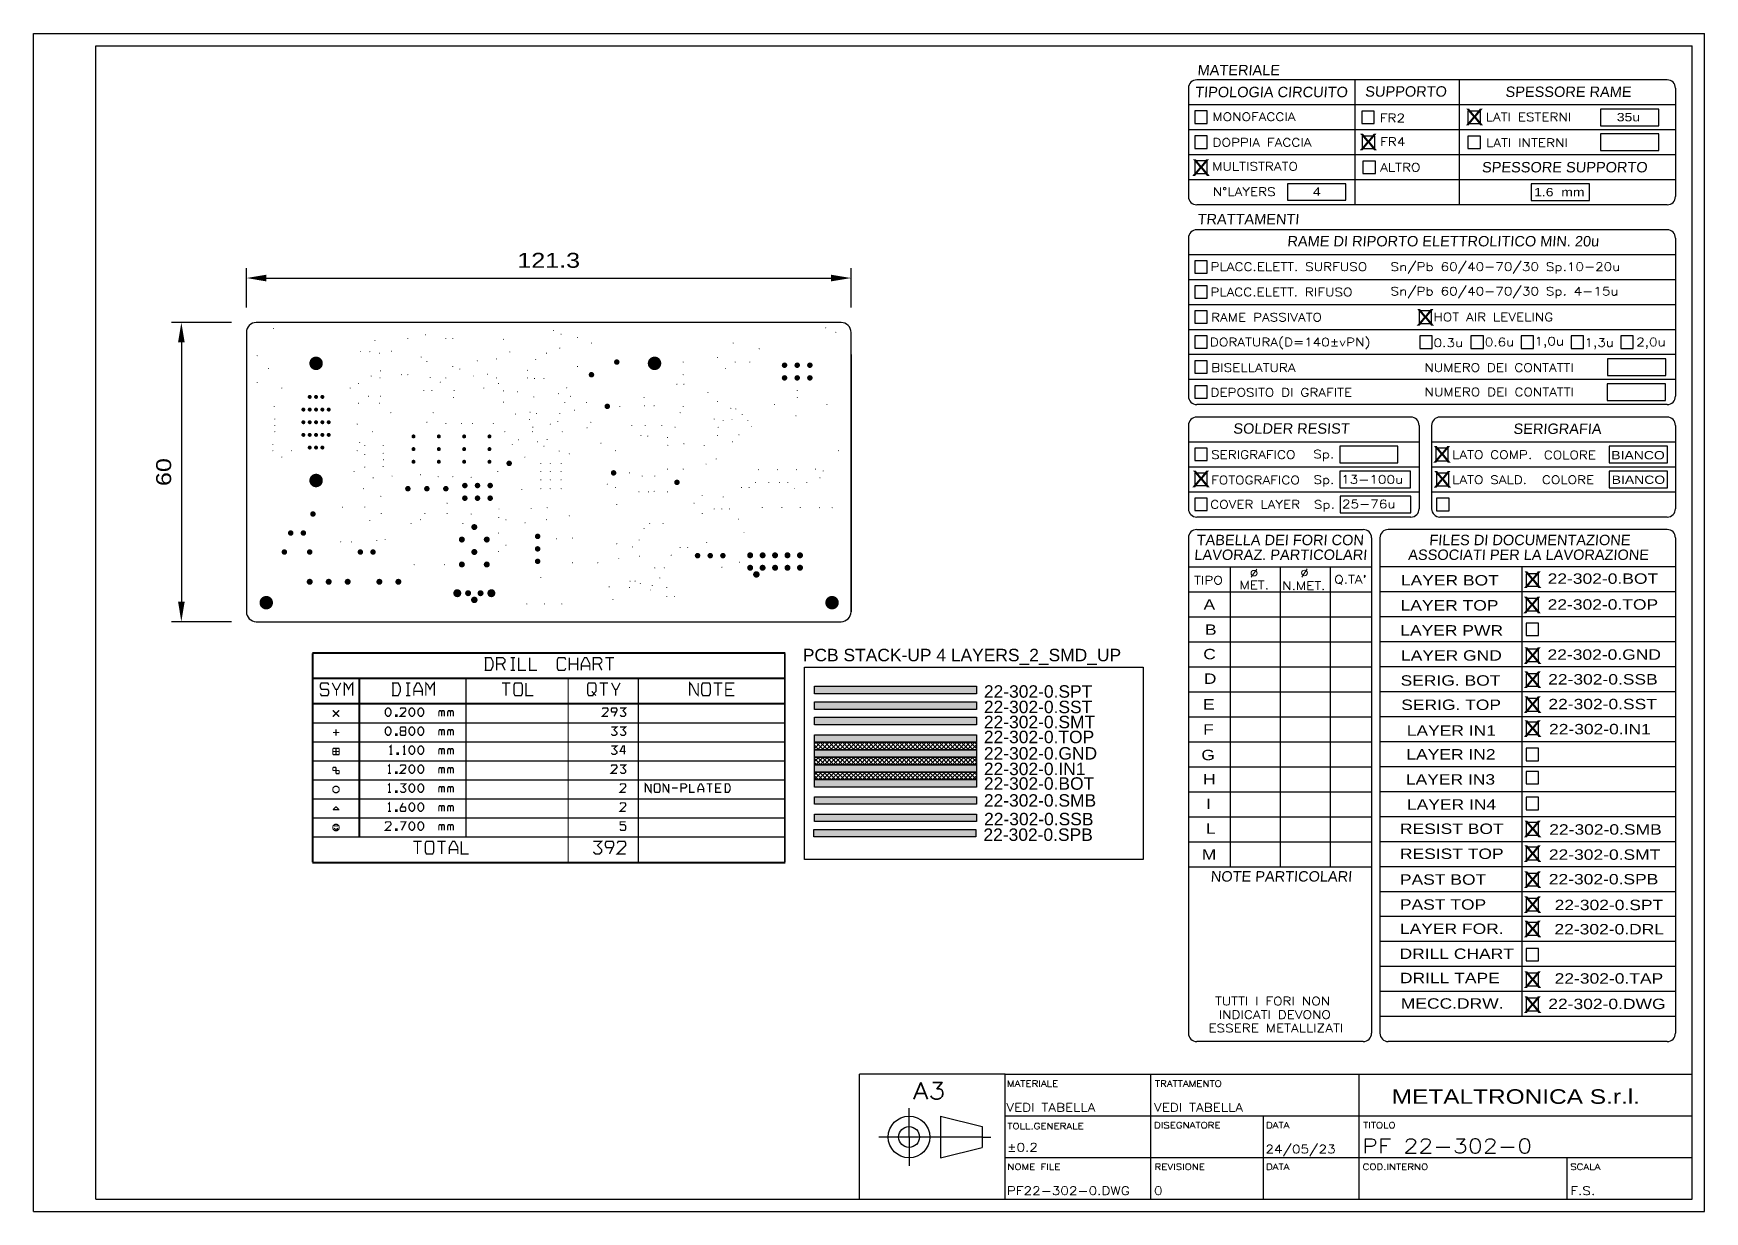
# Paper-space layout 'Layout1' of a CAD drawing. Extents: x 0 to 402, y 0 to 283.
# The model-space entities are those that its viewports show. They can reach past a viewport. Long polylines and large blocks are cut down to what shows.
import ezdxf
from ezdxf.enums import TextEntityAlignment as Align

# ---------------------------------------------------------------- set-up
doc = ezdxf.new("R2010")
doc.units = 0
doc.header["$LTSCALE"] = 10
doc.header["$MEASUREMENT"] = 0
doc.layers.get('0').update_dxf_attribs({"linetype": 'CONTINUOUS'})
doc.layers.get('Defpoints').update_dxf_attribs({"linetype": 'CONTINUOUS'})
for name, color, linetype in [('22-302-0_DRD', 7, 'CONTINUOUS'), ('ATTRIBUTI', 7, 'CONTINUOUS'), ('CARTIGLIO', 7, 'CONTINUOUS'), ('OGGETTO', 7, 'CONTINUOUS'), ('QUOTE', 6, 'CONTINUOUS'), ('TABELLA', 7, 'CONTINUOUS'), ('THRUHOLE_NPT', 15, 'CONTINUOUS'), ('THRUHOLE_TAP', 7, 'CONTINUOUS'), ('VIEWPORT', 7, 'CONTINUOUS')]:
    doc.layers.add(name, color=color, linetype=linetype)
doc.layers.get('VIEWPORT').off()
doc.styles.add('ROMANS', font='romans', dxfattribs={"height": 4})
doc.styles.add('STILE25', font='arial.ttf', dxfattribs={"width": 1.2, "height": 2.5})
doc.styles.add('STILE3', font='arial.ttf', dxfattribs={"width": 1.2, "height": 3})
doc.styles.add('STILE35', font='arial.ttf', dxfattribs={"width": 1.2, "height": 3.5})
doc.styles.add('STYLE4', font='arial.ttf', dxfattribs={"width": 1.2, "height": 4})
doc.dimstyles.new('QUOTE', dxfattribs={"dimscale": 0, "dimtxt": 3, "dimasz": 4, "dimexe": 2, "dimexo": 5, "dimgap": 2, "dimtad": 1, "dimdec": 1, "dimzin": 13, "dimdsep": 46, "dimtxsty": 'STILE3', "dimcen": 0, "dimclrt": 7, "dimadec": 0, "dimazin": 0, "dimtfac": 0.666667, "dimtdec": 1, "dimtofl": 0, "dimtmove": 2, "dimatfit": 3, "dimfxl": 0, "dimtolj": 1, "dimtzin": 13, "dimarcsym": 0})

psp = doc.layouts.get("Layout1")

msp = doc.modelspace()

# ---------------------------------------------------------------- texts
at = {"layer": 'OGGETTO', "style": 'STILE25'}
for s, p in [('PCB STACK-UP 4 LAYERS_2_SMD_UP', (217.91, 247.68)), ('22-302-0.SPT', (254.23, 240.37)), ('22-302-0.SST', (254.23, 237.27)), ('22-302-0.SMT', (254.23, 234.25)), ('22-302-0.TOP', (254.23, 231.25)), ('22-302-0.GND', (254.23, 227.96)), ('22-302-0.IN1', (254.23, 224.84)), ('22-302-0.BOT', (254.23, 221.91)), ('22-302-0.SMB', (254.23, 218.52)), ('22-302-0.SSB', (254.27, 214.78)), ('22-302-0.SPB', (254.14, 211.65))]:
    msp.add_text(s, height=2.5, dxfattribs=at).set_placement(p)

# ---------------------------------------------------------------- blocks, each defined once
blk = doc.blocks.new('QD')
at = {"layer": 'ATTRIBUTI', "linetype": 'Continuous'}
blk.add_lwpolyline([(-1.5, 1.5), (-1.5, -1.5), (1.5, -1.5), (1.5, 1.5)], close=True, dxfattribs=at)
blk = doc.blocks.new('TABELLAPCB2')
at = {"layer": 'ATTRIBUTI', "color": 6, "linetype": 'Continuous'}
for p, q in [((116, 239.99), (102, 239.99)), ((102, 239.99), (102, 235.99)), ((116, 235.99), (116, 239.99)), ((102, 235.99), (116, 235.99))]:
    blk.add_line(p, q, dxfattribs=at)
for points in [[(102, 241.91), (116, 241.91), (116, 245.91), (102, 245.91)], [(26.82, 224.03), (40.82, 224.03), (40.82, 228.03), (26.82, 228.03)], [(85.36, 223.98), (99.36, 223.98), (99.36, 227.98), (85.36, 227.98)], [(103.65, 181.96), (117.65, 181.96), (117.65, 185.96), (103.65, 185.96)], [(103.61, 175.96), (117.61, 175.96), (117.61, 179.96), (103.61, 179.96)], [(39.33, 160.95), (53.33, 160.95), (53.33, 164.95), (39.33, 164.95)], [(104.08, 160.96), (118.08, 160.96), (118.08, 164.96), (104.08, 164.96)], [(39.34, 154.96), (56.34, 154.96), (56.34, 158.96), (39.34, 158.96)], [(104.09, 154.96), (118.09, 154.96), (118.09, 158.96), (104.09, 158.96)], [(39.4, 148.96), (56.4, 148.96), (56.4, 152.96), (39.4, 152.96)]]:
    blk.add_lwpolyline(points, close=True, dxfattribs=at)
at = {"layer": 'TABELLA', "color": 1, "linetype": 'Continuous'}
for p, q in [((118, 252.96), (5, 252.96)), ((43, 252.96), (43, 222.96)), ((68, 252.96), (68, 222.96)), ((3, 250.96), (3, 224.96)), ((120, 250.96), (120, 224.96)), ((120, 246.96), (3, 246.96)), ((118, 222.96), (5, 222.96)), ((118, 216.96), (5, 216.96)), ((3, 214.96), (3, 176.96)), ((120, 214.96), (120, 176.96)), ((120, 210.96), (3, 210.96)), ((118, 174.96), (5, 174.96)), ((3, 169.96), (3, 149.96)), ((56.41, 171.96), (5, 171.96)), ((58.41, 169.96), (58.41, 149.96)), ((61.41, 169.96), (61.41, 149.96)), ((118, 171.96), (63.41, 171.96)), ((120, 169.96), (120, 149.96)), ((58.41, 165.96), (3, 165.96)), ((120, 165.96), (61.41, 165.96)), ((56.41, 147.96), (5, 147.96)), ((5, 144.96), (45, 144.96)), ((118, 144.96), (51, 144.96)), ((118, 147.96), (63.41, 147.96)), ((3, 142.96), (3, 111.96)), ((47, 142.96), (47, 23.96)), ((49, 142.96), (49, 23.96)), ((120, 142.96), (120, 23.96)), ((3, 135.96), (47, 135.96)), ((120, 135.96), (49, 135.96)), ((3, 111.96), (3, 108.96)), ((3, 108.96), (3, 66.96)), ((3, 66.96), (3, 63.96)), ((3, 63.96), (47, 63.96)), ((3, 63.96), (3, 23.96)), ((45, 21.96), (5, 21.96)), ((118, 21.96), (51, 21.96))]:
    blk.add_line(p, q, dxfattribs=at)
at = {"layer": 'TABELLA', "color": 6, "linetype": 'Continuous'}
for p, q in [((120, 240.96), (3, 240.96)), ((120, 234.96), (3, 234.96)), ((120, 228.96), (3, 228.96)), ((120, 204.96), (3, 204.96)), ((120, 198.96), (3, 198.96)), ((120, 192.96), (3, 192.96)), ((120, 186.96), (3, 186.96)), ((120, 180.96), (3, 180.96)), ((58.41, 159.96), (3, 159.96)), ((120, 159.96), (61.41, 159.96)), ((58.41, 153.96), (3, 153.96)), ((120, 153.96), (61.41, 153.96)), ((13, 135.96), (13, 63.96)), ((25, 135.96), (25, 63.96)), ((37, 135.96), (37, 63.96)), ((83.05, 135.96), (83.05, 27.96)), ((3, 129.96), (47, 129.96)), ((120, 129.96), (49, 129.96)), ((3, 123.96), (47, 123.96)), ((120, 123.96), (49, 123.96)), ((3, 117.96), (47, 117.96)), ((120, 117.96), (49, 117.96)), ((3, 111.96), (47, 111.96)), ((120, 111.96), (49, 111.96)), ((3, 105.96), (47, 105.96)), ((120, 105.96), (49, 105.96)), ((3, 99.96), (47, 99.96)), ((120, 99.96), (49, 99.96)), ((3, 93.96), (47, 93.96)), ((120, 93.96), (49, 93.96)), ((3, 87.96), (47, 87.96)), ((120, 87.96), (49, 87.96)), ((3, 81.96), (47, 81.96)), ((120, 81.96), (49, 81.96)), ((3, 75.96), (47, 75.96)), ((120, 75.96), (49, 75.96)), ((3, 69.96), (47, 69.96)), ((120, 69.96), (49, 69.96)), ((120, 63.96), (49, 63.96)), ((120, 57.96), (49, 57.96)), ((120, 51.96), (49, 51.96)), ((120, 45.96), (49, 45.96)), ((120, 39.96), (49, 39.96)), ((120, 33.96), (49, 33.96)), ((120, 27.96), (49, 27.96))]:
    blk.add_line(p, q, dxfattribs=at)
at = {"layer": 'TABELLA', "color": 1, "linetype": 'Continuous'}
for centre, start, end in [((5, 250.96), 90, 180), ((118, 250.96), 0, 90), ((5, 224.96), 180, 270), ((118, 224.96), 270, 0), ((5, 214.96), 90, 180), ((118, 214.96), 0, 90), ((5, 176.96), 180, 270), ((118, 176.96), 270, 0), ((5, 169.96), 90, 180), ((56.41, 169.96), 0, 90), ((63.41, 169.96), 90, 180), ((118, 169.96), 0, 90), ((5, 149.96), 180, 270), ((56.41, 149.96), 270, 0), ((63.41, 149.96), 180, 270), ((118, 149.96), 270, 0), ((5, 142.96), 90, 180), ((45, 142.96), 0, 90), ((51, 142.96), 90, 180), ((118, 142.96), 0, 90), ((5, 23.96), 180, 270), ((45, 23.96), 270, 0), ((51, 23.96), 180, 270), ((118, 23.96), 270, 0)]:
    blk.add_arc(centre, 2, start, end, dxfattribs=at)
at = {"layer": 'TABELLA', "linetype": 'Continuous'}
for p in [(6, 244), (46.11, 243.96), (71.62, 243.96), (6, 238), (46.25, 237.96), (71.62, 237.96), (6, 232), (46.4, 231.96), (6, 208), (6, 202), (6, 196), (59.91, 195.96), (6, 190), (60.05, 189.96), (72.34, 189.96), (84.42, 189.96), (96.42, 189.96), (108.34, 189.96), (6, 184), (6, 178), (6, 163), (63.9, 162.96), (6, 157), (64.05, 156.96), (6, 151), (64.11, 150.96), (85.62, 132.85), (85.62, 126.9), (85.62, 120.96), (85.62, 114.74), (85.62, 108.8), (85.62, 102.85), (85.62, 97.18), (85.62, 90.93), (85.62, 85.36), (85.62, 79.15), (85.62, 73.07), (85.62, 67.12), (85.62, 60.86), (85.62, 54.86), (85.62, 49.03), (85.62, 42.85), (85.62, 36.85), (85.62, 30.87)]:
    blk.add_blockref('QD', p, dxfattribs=at)
at = {"layer": 'ATTRIBUTI', "linetype": 'Continuous', "width": 1.2, "flags": 8}
for tag, height, style, p in [('X', 4, 'STYLE4', (6.1, 244.01)), ('X', 4, 'STYLE4', (71.7, 244.01)), ('VAL', 2, 'STILE25', (108.7, 244.01)), ('X', 4, 'STYLE4', (6, 237.91)), ('X', 4, 'STYLE4', (46.2, 238.01)), ('VAL', 2, 'STILE25', (92.09, 226)), ('X', 4, 'STYLE4', (6, 208.01)), ('X', 4, 'STYLE4', (6, 163.01)), ('X', 4, 'STYLE4', (63.9, 163.01)), ('VAL', 2, 'STILE25', (46.4, 163.01)), ('COL', 2, 'STILE25', (111, 162.81))]:
    blk.add_attdef(tag, text='', height=height, dxfattribs=dict(at, style=style)).set_placement(p, align=Align.MIDDLE_CENTER)
at = {"layer": 'ATTRIBUTI', "linetype": 'Continuous', "width": 1.2}
for tag, height, style, p in [('X', 4, 'STYLE4', (46.1, 244.01)), ('X', 4, 'STYLE4', (71.6, 238.01)), ('VAL', 2, 'STILE25', (108.96, 238.08)), ('X', 4, 'STYLE4', (6, 231.91)), ('X', 4, 'STYLE4', (46.4, 232.01)), ('X', 4, 'STYLE4', (6, 202.01)), ('X', 4, 'STYLE4', (6, 196.01)), ('X', 4, 'STYLE4', (59.9, 195.91)), ('X', 4, 'STYLE4', (6, 190.01)), ('X', 4, 'STYLE4', (60, 189.91)), ('X', 4, 'STYLE4', (72.3, 189.91)), ('X', 4, 'STYLE4', (84.4, 189.91)), ('X', 4, 'STYLE4', (96.4, 190.01)), ('X', 4, 'STYLE4', (108.3, 190.01)), ('X', 4, 'STYLE4', (6, 184.01)), ('NUM', 2, 'STILE25', (110.99, 183.91)), ('X', 4, 'STYLE4', (6, 178.01)), ('NUM', 2, 'STILE25', (111.02, 178.01)), ('X', 4, 'STYLE4', (6, 157.11)), ('X', 4, 'STYLE4', (64, 157.01)), ('BIANCO', 2, 'STILE25', (111.1, 156.91)), ('X', 4, 'STYLE4', (6, 151.01)), ('X', 4, 'STYLE4', (85.68, 132.91)), ('CSXXXR1.BOT', 2.5, 'STILE25', (102.56, 133.16)), ('X', 4, 'STYLE4', (85.54, 126.83)), ('DIA', 2.5, 'STILE25', (19.2, 127.01)), ('DIA', 2.5, 'STILE25', (31.1, 126.91)), ('QTA', 2.5, 'STILE25', (42.1, 126.91)), ('CSXXXR1.TOP', 2.5, 'STILE25', (102.56, 126.94)), ('DIA', 2.5, 'STILE25', (19.2, 120.91)), ('DIA', 2.5, 'STILE25', (31.1, 121.01)), ('QTA', 2.5, 'STILE25', (42.1, 120.91)), ('X', 4, 'STYLE4', (85.68, 120.88)), ('CSXXXR1.PWR', 2.5, 'STILE25', (103.25, 121)), ('X', 4, 'STYLE4', (85.68, 114.67)), ('DIA', 2.5, 'STILE25', (19.1, 114.91)), ('DIA', 2.5, 'STILE25', (31.1, 114.81)), ('QTA', 2.5, 'STILE25', (42, 114.91)), ('CSXXXR1.GND', 2.5, 'STILE25', (102.89, 114.92)), ('DIA', 2.5, 'STILE25', (19.1, 108.91)), ('DIA', 2.5, 'STILE25', (31.2, 108.91)), ('QTA', 2.5, 'STILE25', (42.1, 108.91)), ('X', 4, 'STYLE4', (85.68, 108.86)), ('CSXXXR1.SSB', 2.5, 'STILE25', (102.57, 108.97)), ('X', 4, 'STYLE4', (85.68, 102.91)), ('DIA', 2.5, 'STILE25', (19, 102.91)), ('DIA', 2.5, 'STILE25', (31.3, 103.11)), ('QTA', 2.5, 'STILE25', (42.3, 102.91)), ('CSXXXR1.SST', 2.5, 'STILE25', (102.5, 103.03)), ('DIA', 2.5, 'STILE25', (19.1, 96.91)), ('DIA', 2.5, 'STILE25', (31.3, 97.11)), ('QTA', 2.5, 'STILE25', (42.2, 97.21)), ('X', 4, 'STYLE4', (85.68, 97.13)), ('CSXXXR1.IN1', 2.5, 'STILE25', (101.84, 97.01)), ('X', 4, 'STYLE4', (85.68, 90.99)), ('CSXXXR1.IN2', 2.5, 'STILE25', (101.79, 91.24)), ('DIA', 2.5, 'STILE25', (19.2, 90.91)), ('DIA', 2.5, 'STILE25', (31.3, 91.01)), ('QTA', 2.5, 'STILE25', (42, 90.91)), ('DIA', 2.5, 'STILE25', (19.2, 84.91)), ('DIA', 2.5, 'STILE25', (31.4, 85.11)), ('QTA', 2.5, 'STILE25', (42, 84.91)), ('X', 4, 'STYLE4', (85.68, 85.58)), ('CSXXXR1.IN3', 2.5, 'STILE25', (101.63, 84.93)), ('X', 4, 'STYLE4', (85.68, 79.23)), ('DIA', 2.5, 'STILE25', (19.1, 78.91)), ('DIA', 2.5, 'STILE25', (31.4, 79.01)), ('QTA', 2.5, 'STILE25', (42.1, 79.01)), ('CSXXXR1.IN4', 2.5, 'STILE25', (101.78, 78.94)), ('DIA', 2.5, 'STILE25', (19.1, 72.91)), ('DIA', 2.5, 'STILE25', (31.3, 73.01)), ('QTA', 2.5, 'STILE25', (41.9, 73.01)), ('X', 4, 'STYLE4', (85.68, 73.02)), ('CSXXXR1.SMB', 2.5, 'STILE25', (103.19, 72.9)), ('DIA', 2.5, 'STILE25', (31.3, 67.11)), ('X', 4, 'STYLE4', (85.68, 67.07)), ('DIA', 2.5, 'STILE25', (19.1, 66.91)), ('QTA', 2.5, 'STILE25', (42, 66.91)), ('CSXXXR1.SMT', 2.5, 'STILE25', (102.97, 66.87)), ('X', 4, 'STYLE4', (85.68, 60.81)), ('CSXXXR1.SPB', 2.5, 'STILE25', (102.72, 60.95)), ('X', 4, 'STYLE4', (85.68, 54.81)), ('CSXXXR1.SMT', 2.5, 'STILE25', (104.02, 54.77)), ('X', 4, 'STYLE4', (85.68, 48.99)), ('CSXXXR1.DRL', 2.5, 'STILE25', (104.09, 48.95)), ('X', 4, 'STYLE4', (85.68, 42.8)), ('CSXXXR1.DRD', 2.5, 'STILE25', (104.36, 43.13)), ('X', 4, 'STYLE4', (85.68, 36.8)), ('CSXXXR1.TAP', 2.5, 'STILE25', (104.02, 37.12)), ('X', 4, 'STYLE4', (85.68, 30.82)), ('CSXXXR1.DWG', 2.5, 'STILE25', (103.53, 31))]:
    blk.add_attdef(tag, text='', height=height, dxfattribs=dict(at, style=style)).set_placement(p, align=Align.MIDDLE_CENTER)
at = {"layer": 'TABELLA', "linetype": 'Continuous', "style": 'STILE25', "oblique": 4}
for s, p in [('MATERIALE', (5.12, 254.07)), ('TIPOLOGIA CIRCUITO', (4.54, 248.8)), ('SUPPORTO', (45.4, 248.93)), ('SPESSORE RAME', (79.1, 248.86)), ('SPESSORE SUPPORTO', (73.45, 230.74)), ('TRATTAMENTI', (5.12, 218.26)), ('RAME DI RIPORTO ELETTROLITICO MIN. 20u', (26.7, 212.96)), ('SOLDER RESIST', (13.71, 167.97)), ('SERIGRAFIA', (81.02, 167.91)), ('TABELLA DEI FORI CON', (4.9, 141.19)), ('FILES DI DOCUMENTAZIONE', (60.8, 141.19)), ('LAVORAZ. PARTICOLARI', (4.35, 137.65)), ('ASSOCIATI PER LA LAVORAZIONE', (55.73, 137.65)), ('NOTE PARTICOLARI', (8.3, 60.39))]:
    blk.add_text(s, height=2.5, dxfattribs=at).set_placement(p)
at = {"layer": 'TABELLA', "linetype": 'Continuous', "width": 1.2}
for s, height, style, p in [('MONOFACCIA', 2, 'ROMANS', (8.75, 243.1)), ('LATI ESTERNI', 2, 'ROMANS', (74.41, 243.06)), ('FR2', 2, 'ROMANS', (48.96, 242.8)), ('DOPPIA FACCIA', 2, 'ROMANS', (8.78, 236.93)), ('FR4', 2, 'ROMANS', (49.03, 237.1)), ('LATI INTERNI', 2, 'ROMANS', (74.49, 236.85)), ('MULTISTRATO', 2, 'ROMANS', (8.7, 231.18)), ('ALTRO', 2, 'ROMANS', (49.05, 230.96)), ('N°LAYERS', 2, 'ROMANS', (8.83, 225.09)), ('PLACC.ELETT. SURFUSO ', 2, 'ROMANS', (8.29, 207.08)), ('Sn/Pb 60/40-70/30 Sp.10-20u', 2, 'ROMANS', (51.52, 207.08)), ('PLACC.ELETT. RIFUSO ', 2, 'ROMANS', (8.24, 200.99)), ('Sn/Pb 60/40-70/30 Sp. 4-15u', 2, 'ROMANS', (51.52, 201.2)), ('RAME PASSIVATO', 2, 'ROMANS', (8.41, 194.95)), ('HOT AIR LEVELING', 2, 'ROMANS', (61.84, 194.99)), ('DORATURA(D=140%%PvPN)', 2, 'ROMANS', (8.15, 188.96)), ('0.3u', 2, 'ROMANS', (61.89, 188.8)), ('0.6u', 2, 'ROMANS', (74.17, 188.99)), ('1,0u', 2, 'ROMANS', (86.13, 189.19)), ('1,3u', 2, 'ROMANS', (98.14, 188.87)), ('2,0u', 2, 'ROMANS', (110.56, 188.99)), ('BISELLATURA', 2, 'ROMANS', (8.47, 182.83)), ('NUMERO DEI CONTATTI', 2, 'ROMANS', (59.68, 182.87)), ('DEPOSITO DI GRAFITE', 2, 'ROMANS', (8.27, 176.89)), ('NUMERO DEI CONTATTI', 2, 'ROMANS', (59.72, 176.99)), ('SERIGRAFICO ', 2, 'ROMANS', (8.42, 161.95)), ('Sp.', 2, 'ROMANS', (32.98, 162.07)), ('LATO COMP.', 2, 'ROMANS', (66.34, 161.92)), ('COLORE', 2, 'ROMANS', (88.35, 161.87)), ('FOTOGRAFICO ', 2, 'ROMANS', (8.44, 155.84)), ('Sp.', 2, 'ROMANS', (33.02, 155.93)), ('13-100u', 2, 'ROMANS', (39.67, 155.98)), ('LATO SALD.', 2, 'ROMANS', (66.34, 155.9)), ('COLORE', 2, 'ROMANS', (87.91, 155.9)), ('COVER LAYER ', 2, 'ROMANS', (8.23, 149.97)), ('Sp.', 2, 'ROMANS', (33.12, 149.98)), ('25-76u', 2, 'ROMANS', (39.88, 150.08)), ('TIPO', 2, 'ROMANS', (4.34, 131.78)), ('MET.', 2, 'ROMANS', (15.25, 130.65)), ('%%C', 2, 'ROMANS', (17.72, 133.47)), ('%%C', 2, 'ROMANS', (29.85, 133.53)), ("Q.TA'", 2, 'ROMANS', (38.01, 131.96)), ('LAYER BOT', 2.5, 'STILE25', (54.03, 131.51)), ('N.MET.', 2, 'ROMANS', (25.51, 130.47)), ('A', 2.5, 'STILE25', (6.61, 125.68)), ('LAYER TOP', 2.5, 'STILE25', (53.95, 125.5)), ('B', 2.5, 'STILE25', (6.96, 119.66)), ('LAYER PWR', 2.5, 'STILE25', (53.89, 119.48)), ('C', 2.5, 'STILE25', (6.54, 113.78)), ('LAYER GND', 2.5, 'STILE25', (54.06, 113.46)), ('D', 2.5, 'STILE25', (6.68, 107.88)), ('SERIG. BOT', 2.5, 'STILE25', (53.96, 107.44)), ('E', 2.5, 'STILE25', (6.49, 101.71)), ('SERIG. TOP', 2.5, 'STILE25', (54.11, 101.61)), ('F', 2.5, 'STILE25', (6.51, 95.68)), ('LAYER IN1', 2.5, 'STILE25', (55.44, 95.41)), ('G', 2.5, 'STILE25', (6.08, 89.54)), ('LAYER IN2', 2.5, 'STILE25', (55.35, 89.7)), ('H', 2.5, 'STILE25', (6.49, 83.72)), ('LAYER IN3', 2.5, 'STILE25', (55.23, 83.68)), ('I', 2.5, 'STILE25', (7.23, 77.79)), ('LAYER IN4', 2.5, 'STILE25', (55.48, 77.66)), ('L', 2.5, 'STILE25', (7.2, 71.87)), ('RESIST BOT', 2.5, 'STILE25', (53.8, 71.83)), ('RESIST TOP', 2.5, 'STILE25', (53.8, 65.82)), ('M', 2.5, 'STILE25', (6.2, 65.65)), ('PAST BOT', 2.5, 'STILE25', (53.8, 59.63)), ('PAST TOP', 2.5, 'STILE25', (53.8, 53.63)), ('LAYER FOR.', 2.5, 'STILE25', (53.8, 47.81)), ('DRILL CHART', 2.5, 'STILE25', (53.71, 41.8)), ('DRILL TAPE', 2.5, 'STILE25', (53.8, 35.98)), ('TUTTI I FORI NON', 2, 'ROMANS', (9.36, 30.67)), ('MECC.DRW.', 2.5, 'STILE25', (54.01, 29.85)), ('INDICATI DEVONO', 2, 'ROMANS', (10.24, 27.43)), ('ESSERE METALLIZATI', 2, 'ROMANS', (7.78, 24.19))]:
    blk.add_text(s, height=height, dxfattribs=dict(at, style=style)).set_placement(p)
at = {"layer": 'TABELLA', "linetype": 'Continuous', "style": 'STILE25', "width": 1.2}
blk.add_attdef('NUM', text='', height=2, dxfattribs=at).set_placement((33.83, 226.12), align=Align.MIDDLE_CENTER)
blk = doc.blocks.new('A3METALTRONICA')
at = {"layer": 'CARTIGLIO', "color": 6, "linetype": 'Continuous'}
for p, q in [((0, 283), (401.5, 283)), ((0, 0), (0, 283)), ((401.5, 0), (401.5, 283)), ((233.5, 3), (233.5, 33)), ((268.5, 3), (268.5, 33)), ((318.5, 3), (318.5, 33)), ((233.5, 23), (398.5, 23)), ((295.5, 3), (295.5, 23)), ((233.5, 13), (398.5, 13)), ((368.5, 3), (368.5, 13)), ((0, 0), (401.5, 0))]:
    blk.add_line(p, q, dxfattribs=at)
at = {"layer": 'CARTIGLIO', "color": 1, "linetype": 'Continuous'}
for p, q in [((15, 280), (398.5, 280)), ((15, 3), (15, 280)), ((398.5, 3), (398.5, 280)), ((198.5, 3), (198.5, 33)), ((233.5, 33), (198.5, 33)), ((233.5, 33), (398.5, 33)), ((15, 3), (398.5, 3))]:
    blk.add_line(p, q, dxfattribs=at)
at = {"layer": 'CARTIGLIO', "color": 6}
for p, q in [((210.37, 17.91), (210.37, 24.81)), ((227.92, 17.91), (203.08, 17.91)), ((210.37, 17.91), (210.37, 11)), ((227.92, 17.91), (230, 17.91))]:
    blk.add_line(p, q, dxfattribs=at)
at = {"layer": 'CARTIGLIO', "color": 1}
for p, q in [((217.92, 22.91), (227.92, 20.41)), ((217.92, 22.91), (217.92, 12.91)), ((227.92, 20.41), (227.92, 15.41)), ((217.92, 12.91), (227.92, 15.41))]:
    blk.add_line(p, q, dxfattribs=at)
for radius in [5, 2.5]:
    blk.add_circle((210.37, 17.91), radius, dxfattribs=at)
at = {"layer": 'CARTIGLIO', "color": 1, "linetype": 'Continuous', "style": 'ROMANS', "width": 1.2}
blk.add_text('A3', height=4, dxfattribs=at).set_placement((211.32, 27.03))
at = {"layer": 'CARTIGLIO', "color": 0, "linetype": 'Continuous', "style": 'ROMANS', "width": 1.2}
for s, p in [('MATERIALE', (233.87, 30)), ('TRATTAMENTO', (269.45, 30)), ('TOLL.GENERALE', (233.99, 19.77)), ('DISEGNATORE', (269.23, 20)), ('DATA', (296.11, 20)), ('TITOLO', (319.47, 20)), ('NOME FILE', (233.99, 10)), ('REVISIONE', (269.35, 10)), ('DATA', (296.11, 10)), ('COD.INTERNO', (319.35, 10)), ('SCALA', (369.23, 10))]:
    blk.add_text(s, height=1.5, dxfattribs=at).set_placement(p)
at = {"layer": 'CARTIGLIO', "linetype": 'Continuous', "style": 'STILE35', "width": 1.2}
blk.add_text('METALTRONICA S.r.l.', height=3.5, dxfattribs=at).set_placement((326.33, 25.88))
at = {"layer": 'CARTIGLIO', "color": 0, "linetype": 'Continuous', "style": 'ROMANS', "width": 1.2}
for tag, p, height in [('MATERIALE', (233.75, 24), 2), ('TRATTAMENTO', (269.23, 24), 2), ('TITOLO', (319.23, 14), 3.5), ('DISEGNATORE', (269.23, 14), 2), ('DATADIS', (295.99, 14), 2), ('NOMEFILE', (233.87, 4), 2), ('REVISIONE', (269.23, 4), 2), ('DATAREV', (295.99, 4), 2), ('CODICE', (319.35, 4), 2), ('SCALA', (369.25, 4), 2)]:
    blk.add_attdef(tag, p, '', height=height, dxfattribs=at)
at = {"layer": 'CARTIGLIO', "color": 0, "linetype": 'Continuous', "style": 'ROMANS', "width": 1.2, "flags": 8}
blk.add_attdef('TOLLERANZA', text='', height=2, dxfattribs=at).set_placement((233.93, 13.85), align=Align.BOTTOM_LEFT)
blk = doc.blocks.new('ROUND_16')
at = {"const_width": 0.65024}
blk.add_lwpolyline([(-0.32512, 0, 1), (0.32512, 0, 1)], format="xyb", close=True, dxfattribs=at)
blk = doc.blocks.new('ROUND_98')
at = {"const_width": 0.10033}
blk.add_lwpolyline([(-0.050164, 0, 1), (0.050164, 0, 1)], format="xyb", close=True, dxfattribs=at)
blk = doc.blocks.new('ROUND_100')
at = {"const_width": 0.59944}
blk.add_lwpolyline([(-0.29972, 0, 1), (0.29972, 0, 1)], format="xyb", close=True, dxfattribs=at)
blk = doc.blocks.new('ROUND_102')
at = {"const_width": 0.54991}
blk.add_lwpolyline([(-0.274954, 0, 1), (0.274954, 0, 1)], format="xyb", close=True, dxfattribs=at)
blk = doc.blocks.new('ROUND_104')
at = {"const_width": 0.40005}
blk.add_lwpolyline([(-0.200024, 0, 1), (0.200024, 0, 1)], format="xyb", close=True, dxfattribs=at)
blk = doc.blocks.new('ROUND_101')
at = {"const_width": 0.8001}
blk.add_lwpolyline([(-0.40005, 0, 1), (0.40005, 0, 1)], format="xyb", close=True, dxfattribs=at)
blk = doc.blocks.new('ROUND_103')
at = {"const_width": 1.35001}
blk.add_lwpolyline([(-0.675004, 0, 1), (0.675004, 0, 1)], format="xyb", close=True, dxfattribs=at)
blk = doc.blocks.new('*D106')
at = {"layer": 'Defpoints', "color": 0, "transparency": 16777216}
for p in [(227.58, 324.54), (106.29, 313.62), (227.58, 313.62)]:
    blk.add_point(p, dxfattribs=at)
at = {"layer": 'QUOTE', "color": 0, "lineweight": -2, "transparency": 16777216}
for p, q in [((106.29, 318.62), (106.29, 326.54)), ((227.58, 318.62), (227.58, 326.54)), ((110.29, 324.54), (223.58, 324.54))]:
    blk.add_line(p, q, dxfattribs=at)
at = {"layer": 'QUOTE', "color": 0, "transparency": 16777216}
for points in [[(110.29, 325.2), (110.29, 323.87), (106.29, 324.54)], [(223.58, 325.2), (223.58, 323.87), (227.58, 324.54)]]:
    blk.add_solid(points, dxfattribs=at)
at = {"layer": 'QUOTE', "color": 7, "transparency": 16777216, "insert": (166.93, 328.07), "char_height": 3, "attachment_point": 5, "style": 'STILE3'}
blk.add_mtext('\\A1;121.3', dxfattribs=at)
blk = doc.blocks.new('*D107')
at = {"layer": 'Defpoints', "color": 0, "transparency": 16777216}
for p in [(108.28, 315.62), (93.24, 255.62), (108.28, 255.62)]:
    blk.add_point(p, dxfattribs=at)
at = {"layer": 'QUOTE', "color": 0, "lineweight": -2, "transparency": 16777216}
for p, q in [((103.28, 315.62), (91.24, 315.62)), ((93.24, 311.62), (93.24, 259.62)), ((103.28, 255.62), (91.24, 255.62))]:
    blk.add_line(p, q, dxfattribs=at)
at = {"layer": 'QUOTE', "color": 0, "transparency": 16777216}
for points in [[(92.58, 311.62), (93.91, 311.62), (93.24, 315.62)], [(92.58, 259.62), (93.91, 259.62), (93.24, 255.62)]]:
    blk.add_solid(points, dxfattribs=at)
at = {"layer": 'QUOTE', "color": 7, "transparency": 16777216, "insert": (89.71, 285.62), "char_height": 3, "attachment_point": 5, "rotation": 90, "style": 'STILE3'}
blk.add_mtext('\\A1;60', dxfattribs=at)

# ---------------------------------------------------------------- dimensions: what is measured, and where the dimension line sits
at = {"layer": 'QUOTE'}
dim = msp.add_linear_dim(base=(227.58, 324.54), p1=(106.29, 313.62), p2=(227.58, 313.62), dimstyle='QUOTE', override={"dimscale": 1}, dxfattribs=at)
dim.commit()
dim.dimension.update_dxf_attribs({"geometry": '*D106', "text_midpoint": (166.93, 328.07)})
dim = msp.add_linear_dim(base=(93.24, 255.62), p1=(108.28, 315.62), p2=(108.28, 255.62), angle=90, dimstyle='QUOTE', override={"dimscale": 1}, dxfattribs=at)
dim.commit()
dim.dimension.update_dxf_attribs({"geometry": '*D107', "text_midpoint": (89.71, 285.62)})

# ---------------------------------------------------------------- hatches: boundary and pattern name
at = {"layer": 'OGGETTO'}
for points in [[(220.23, 242.66), (220.23, 241.16), (252.73, 241.16), (252.73, 242.66)], [(220.14, 213.95), (220.14, 212.45), (252.64, 212.45), (252.64, 213.95)]]:
    msp.add_hatch(color=6, dxfattribs=at).paths.add_polyline_path(points)
h = msp.add_hatch(color=7, dxfattribs=at)
h.dxf.hatch_style = 1
h.paths.add_polyline_path([(252.73, 238.01), (252.73, 239.51), (220.23, 239.51), (220.23, 238.01)])
h = msp.add_hatch(color=3, dxfattribs=at)
h.dxf.hatch_style = 1
h.paths.add_polyline_path([(252.73, 234.95), (252.73, 236.45), (220.23, 236.45), (220.23, 234.95)])
h.paths.add_polyline_path([(252.73, 218.99), (252.73, 220.49), (220.23, 220.49), (220.23, 218.99)])
h = msp.add_hatch(color=1, dxfattribs=at)
h.dxf.hatch_style = 1
h.paths.add_polyline_path([(252.73, 232.94), (220.23, 232.94), (220.23, 231.44), (252.73, 231.44)])
h.paths.add_polyline_path([(252.73, 229.94), (220.23, 229.94), (220.23, 228.44), (252.73, 228.44)])
h.paths.add_polyline_path([(252.73, 226.94), (220.23, 226.94), (220.23, 225.44), (252.73, 225.44)])
h.paths.add_polyline_path([(252.73, 223.94), (220.23, 223.94), (220.23, 222.44), (252.73, 222.44)])
h = msp.add_hatch(dxfattribs=at)
h.set_pattern_fill('ANSI37', color=256, scale=5, style=0)
h.set_pattern_definition([(45, (85.31514, -27.5591), (-0.4419417, 0.4419417), []), (135, (85.31514, -27.5591), (-0.4419417, -0.4419417), [])])
h.paths.add_polyline_path([(220.23, 231.44), (220.23, 229.94), (252.73, 229.94), (252.73, 231.44)])
h.paths.add_polyline_path([(220.23, 228.44), (220.23, 226.94), (252.73, 226.94), (252.73, 228.44)])
h.paths.add_polyline_path([(252.73, 223.94), (252.73, 225.44), (220.23, 225.44), (220.23, 223.94)])
h = msp.add_hatch(color=7, dxfattribs=at)
h.dxf.hatch_style = 1
h.paths.add_polyline_path([(252.77, 215.52), (252.77, 217.02), (220.27, 217.02), (220.27, 215.52)])

# ---------------------------------------------------------------- linework, layer by layer
at = {"layer": '22-302-0_DRD'}
for p, q in [((225.58, 315.62), (108.28, 315.62)), ((106.29, 313.62), (106.29, 257.62)), ((227.58, 257.62), (227.58, 313.62)), ((227.58, 309.22), (227.58, 257.62)), ((227.58, 257.62), (227.58, 309.22)), ((108.28, 255.62), (225.58, 255.62))]:
    msp.add_line(p, q, dxfattribs=at)
at = {"layer": '22-302-0_DRD', "const_width": 0.254}
for points in [[(214.37, 249.39), (119.5, 249.39)], [(119.5, 207.36), (119.5, 249.27)], [(214.24, 249.27), (119.63, 249.27)], [(119.63, 207.36), (119.63, 249.27)], [(154.08, 245.88), (155.35, 245.88), (155.77, 246.73), (155.77, 247.57), (155.35, 248.42), (154.08, 248.42)], [(154.29, 245.88), (154.29, 248.42)], [(156.49, 247.15), (157.76, 247.15), (158.18, 247.57), (158.18, 248), (157.76, 248.42), (156.49, 248.42), (156.49, 245.88)], [(160.17, 248.42), (159.32, 248.42)], [(159.75, 245.88), (159.75, 248.42)], [(162.37, 245.88), (160.89, 245.88), (160.89, 248.42)], [(164.57, 245.88), (163.09, 245.88), (163.09, 248.42)], [(170.35, 246.3), (170.14, 245.88), (168.87, 245.88), (168.66, 246.3), (168.66, 248), (168.87, 248.42), (170.14, 248.42), (170.35, 248)], [(171.07, 245.88), (171.07, 248.42)], [(172.76, 245.88), (172.76, 248.42)], [(175.18, 245.88), (175.18, 247.15), (174.54, 248.42), (174.12, 248.42), (173.48, 247.15), (173.48, 245.88)], [(175.9, 247.15), (177.17, 247.15), (177.59, 247.57), (177.59, 248), (177.17, 248.42), (175.9, 248.42), (175.9, 245.88)], [(180, 248.42), (178.31, 248.42)], [(179.16, 245.88), (179.16, 248.42)], [(214.24, 207.36), (214.24, 249.27)], [(214.37, 207.36), (214.37, 249.27)], [(157.54, 247.15), (158.18, 245.88)], [(160.17, 245.88), (159.32, 245.88)], [(172.76, 247.15), (171.07, 247.15)], [(175.18, 246.73), (173.48, 246.73)], [(176.96, 247.15), (177.59, 245.88)], [(214.24, 244.31), (119.63, 244.31)], [(214.24, 244.19), (119.63, 244.19)], [(122.8, 242.92), (122.59, 243.34), (121.32, 243.34), (121.11, 242.92), (121.11, 242.49), (121.32, 242.07), (122.59, 242.07), (122.8, 241.65), (122.8, 241.22), (122.59, 240.8), (121.32, 240.8), (121.11, 241.22)], [(125.21, 243.34), (124.58, 242.07), (124.15, 242.07), (123.52, 243.34)], [(124.37, 240.8), (124.37, 242.07)], [(127.63, 240.8), (127.63, 243.34), (127.2, 242.92), (126.78, 242.07), (126.36, 242.92), (125.93, 243.34), (125.93, 240.8)], [(128.9, 212.44), (128.9, 244.19)], [(129.02, 212.44), (129.02, 244.19)], [(135.47, 240.8), (136.74, 240.8), (137.16, 241.65), (137.16, 242.49), (136.74, 243.34), (135.47, 243.34)], [(135.68, 240.8), (135.68, 243.34)], [(139.15, 243.34), (138.3, 243.34)], [(138.73, 240.8), (138.73, 243.34)], [(141.57, 240.8), (141.57, 242.07), (140.93, 243.34), (140.51, 243.34), (139.87, 242.07), (139.87, 240.8)], [(141.57, 241.65), (139.87, 241.65)], [(143.98, 240.8), (143.98, 243.34), (143.55, 242.92), (143.13, 242.07), (142.71, 242.92), (142.28, 243.34), (142.28, 240.8)], [(150.34, 212.44), (150.34, 244.19)], [(159.23, 243.34), (157.53, 243.34)], [(158.38, 240.8), (158.38, 243.34)], [(160.16, 240.8), (159.95, 241.22), (159.95, 242.92), (160.16, 243.34), (161.43, 243.34), (161.64, 242.92), (161.64, 241.22), (161.43, 240.8), (160.16, 240.8)], [(163.84, 240.8), (162.36, 240.8), (162.36, 243.34)], [(170.83, 207.36), (170.83, 244.19)], [(174.72, 241.22), (174.93, 240.8), (175.78, 240.8), (175.99, 241.22), (176.41, 241.65), (176.41, 242.92), (176.2, 243.34), (174.93, 243.34), (174.72, 242.92), (174.72, 241.22)], [(175.57, 241.65), (176.41, 240.8)], [(178.83, 243.34), (177.14, 243.34)], [(177.98, 240.8), (177.98, 243.34)], [(181.24, 243.34), (180.61, 242.07), (180.18, 242.07), (179.55, 243.34)], [(180.39, 240.8), (180.39, 242.07)], [(184.92, 207.36), (184.92, 244.19)], [(196.91, 243.34), (196.91, 240.8), (196.49, 241.22), (195.64, 242.92), (195.22, 243.34), (195.22, 240.8)], [(197.85, 240.8), (197.64, 241.22), (197.64, 242.92), (197.85, 243.34), (199.12, 243.34), (199.33, 242.92), (199.33, 241.22), (199.12, 240.8), (197.85, 240.8)], [(201.74, 243.34), (200.05, 243.34)], [(200.89, 240.8), (200.89, 243.34)], [(204.15, 240.8), (202.46, 240.8), (202.46, 243.34), (204.15, 243.34)], [(203.73, 242.07), (202.46, 242.07)], [(214.24, 239.23), (119.63, 239.23)], [(214.24, 239.11), (119.63, 239.11)], [(134.58, 236.64), (134.29, 236.92), (134.15, 237.2), (134.15, 237.77), (134.29, 238.05), (134.58, 238.33), (134.86, 238.33), (135.14, 238.05), (135.28, 237.77), (135.28, 237.2), (135.14, 236.92), (134.86, 236.64), (134.58, 236.64)], [(138.27, 236.64), (137.14, 236.64), (138.27, 237.77), (138.27, 238.05), (138.13, 238.33), (137.29, 238.33), (137.14, 238.05)], [(139.15, 240.8), (138.3, 240.8)], [(139.35, 236.64), (139.06, 236.92), (138.92, 237.2), (138.92, 237.77), (139.06, 238.05), (139.35, 238.33), (139.63, 238.33), (139.91, 238.05), (140.05, 237.77), (140.05, 237.2), (139.91, 236.92), (139.63, 236.64), (139.35, 236.64)], [(141.12, 236.64), (140.84, 236.92), (140.7, 237.2), (140.7, 237.77), (140.84, 238.05), (141.12, 238.33), (141.41, 238.33), (141.69, 238.05), (141.83, 237.77), (141.83, 237.2), (141.69, 236.92), (141.41, 236.64), (141.12, 236.64)], [(178.83, 236.64), (177.7, 236.64), (178.83, 237.77), (178.83, 238.05), (178.69, 238.33), (177.84, 238.33), (177.7, 238.05)], [(180.47, 237.48), (179.62, 237.48), (179.48, 237.77), (179.48, 238.05), (179.62, 238.33), (180.47, 238.33), (180.61, 238.05), (180.61, 237.77), (180.04, 236.64)], [(181.26, 236.92), (181.54, 236.64), (182.1, 236.64), (182.38, 236.92), (182.38, 237.2), (181.82, 237.77), (182.38, 238.33), (181.26, 238.33)], [(214.24, 235.3), (119.63, 235.3)], [(124.9, 237.84), (123.63, 236.57)], [(124.9, 236.57), (123.63, 237.84)], [(136.21, 236.64), (136.5, 236.64), (136.5, 236.92), (136.21, 236.92), (136.21, 236.64)], [(146.02, 236.64), (146.02, 237.48), (145.88, 237.77), (145.6, 237.77), (145.45, 237.48), (145.31, 237.77), (145.03, 237.77), (144.89, 237.48), (144.89, 236.64)], [(145.45, 236.64), (145.45, 237.48)], [(147.8, 236.64), (147.8, 237.48), (147.66, 237.77), (147.37, 237.77), (147.23, 237.48), (147.09, 237.77), (146.81, 237.77), (146.67, 237.48), (146.67, 236.64)], [(147.23, 236.64), (147.23, 237.48)], [(214.24, 231.49), (119.63, 231.49)], [(124.9, 233.39), (123.63, 233.39)], [(124.26, 234.03), (124.26, 232.76)], [(134.58, 232.83), (134.29, 233.11), (134.15, 233.39), (134.15, 233.96), (134.29, 234.24), (134.58, 234.52), (134.86, 234.52), (135.14, 234.24), (135.28, 233.96), (135.28, 233.39), (135.14, 233.11), (134.86, 232.83), (134.58, 232.83)], [(136.21, 232.83), (136.5, 232.83), (136.5, 233.11), (136.21, 233.11), (136.21, 232.83)], [(138.13, 233.67), (138.27, 233.96), (138.27, 234.24), (138.13, 234.52), (137.29, 234.52), (137.14, 234.24), (137.14, 233.96), (137.29, 233.67), (138.13, 233.67), (138.27, 233.39), (138.27, 233.11), (138.13, 232.83), (137.29, 232.83), (137.14, 233.11), (137.14, 233.39), (137.29, 233.67)], [(139.35, 232.83), (139.06, 233.11), (138.92, 233.39), (138.92, 233.96), (139.06, 234.24), (139.35, 234.52), (139.63, 234.52), (139.91, 234.24), (140.05, 233.96), (140.05, 233.39), (139.91, 233.11), (139.63, 232.83), (139.35, 232.83)], [(141.12, 232.83), (140.84, 233.11), (140.7, 233.39), (140.7, 233.96), (140.84, 234.24), (141.12, 234.52), (141.41, 234.52), (141.69, 234.24), (141.83, 233.96), (141.83, 233.39), (141.69, 233.11), (141.41, 232.83), (141.12, 232.83)], [(146.02, 232.83), (146.02, 233.67), (145.88, 233.96), (145.6, 233.96), (145.45, 233.67), (145.31, 233.96), (145.03, 233.96), (144.89, 233.67), (144.89, 232.83)], [(145.45, 232.83), (145.45, 233.67)], [(147.8, 232.83), (147.8, 233.67), (147.66, 233.96), (147.37, 233.96), (147.23, 233.67), (147.09, 233.96), (146.81, 233.96), (146.67, 233.67), (146.67, 232.83)], [(147.23, 232.83), (147.23, 233.67)], [(179.48, 233.11), (179.76, 232.83), (180.32, 232.83), (180.61, 233.11), (180.61, 233.39), (180.04, 233.96), (180.61, 234.52), (179.48, 234.52)], [(181.26, 233.11), (181.54, 232.83), (182.1, 232.83), (182.38, 233.11), (182.38, 233.39), (181.82, 233.96), (182.38, 234.52), (181.26, 234.52)], [(123.63, 230.22), (123.63, 228.95)], [(124.9, 230.22), (123.63, 230.22)], [(124.9, 229.58), (123.63, 229.58)], [(123.63, 228.95), (124.9, 228.95)], [(124.26, 230.22), (124.26, 228.95)], [(124.9, 228.95), (124.9, 230.22)], [(135.28, 229.02), (135.28, 230.71), (135, 230.43)], [(135.56, 229.02), (135, 229.02)], [(136.5, 229.02), (136.78, 229.02), (136.78, 229.3), (136.5, 229.3), (136.5, 229.02)], [(137.99, 229.02), (137.99, 230.71), (137.71, 230.43)], [(138.27, 229.02), (137.71, 229.02)], [(139.35, 229.02), (139.06, 229.3), (138.92, 229.58), (138.92, 230.15), (139.06, 230.43), (139.35, 230.71), (139.63, 230.71), (139.91, 230.43), (140.05, 230.15), (140.05, 229.58), (139.91, 229.3), (139.63, 229.02), (139.35, 229.02)], [(141.12, 229.02), (140.84, 229.3), (140.7, 229.58), (140.7, 230.15), (140.84, 230.43), (141.12, 230.71), (141.41, 230.71), (141.69, 230.43), (141.83, 230.15), (141.83, 229.58), (141.69, 229.3), (141.41, 229.02), (141.12, 229.02)], [(146.02, 229.02), (146.02, 229.86), (145.88, 230.15), (145.6, 230.15), (145.45, 229.86), (145.31, 230.15), (145.03, 230.15), (144.89, 229.86), (144.89, 229.02)], [(145.45, 229.02), (145.45, 229.86)], [(147.8, 229.02), (147.8, 229.86), (147.66, 230.15), (147.37, 230.15), (147.23, 229.86), (147.09, 230.15), (146.81, 230.15), (146.67, 229.86), (146.67, 229.02)], [(147.23, 229.02), (147.23, 229.86)], [(179.48, 229.3), (179.76, 229.02), (180.32, 229.02), (180.61, 229.3), (180.61, 229.58), (180.04, 230.15), (180.61, 230.71), (179.48, 230.71)], [(182.38, 229.58), (181.26, 229.58), (181.82, 230.71), (182.1, 230.71), (182.1, 229.02)], [(214.24, 227.68), (119.63, 227.68)], [(123.63, 226.41), (123.63, 225.77)], [(124.26, 226.41), (123.63, 226.41)], [(123.63, 225.77), (124.9, 225.77)], [(124.26, 225.14), (124.26, 226.41)], [(124.9, 225.14), (124.26, 225.14)], [(124.9, 225.77), (124.9, 225.14)], [(135, 225.21), (135, 226.9), (134.72, 226.62)], [(135.28, 225.21), (134.72, 225.21)], [(136.21, 225.21), (136.5, 225.21), (136.5, 225.49), (136.21, 225.49), (136.21, 225.21)], [(138.27, 225.21), (137.14, 225.21), (138.27, 226.34), (138.27, 226.62), (138.13, 226.9), (137.29, 226.9), (137.14, 226.62)], [(139.35, 225.21), (139.06, 225.49), (138.92, 225.77), (138.92, 226.34), (139.06, 226.62), (139.35, 226.9), (139.63, 226.9), (139.91, 226.62), (140.05, 226.34), (140.05, 225.77), (139.91, 225.49), (139.63, 225.21), (139.35, 225.21)], [(141.12, 225.21), (140.84, 225.49), (140.7, 225.77), (140.7, 226.34), (140.84, 226.62), (141.12, 226.9), (141.41, 226.9), (141.69, 226.62), (141.83, 226.34), (141.83, 225.77), (141.69, 225.49), (141.41, 225.21), (141.12, 225.21)], [(146.02, 225.21), (146.02, 226.05), (145.88, 226.34), (145.6, 226.34), (145.45, 226.05), (145.31, 226.34), (145.03, 226.34), (144.89, 226.05), (144.89, 225.21)], [(145.45, 225.21), (145.45, 226.05)], [(147.8, 225.21), (147.8, 226.05), (147.66, 226.34), (147.37, 226.34), (147.23, 226.05), (147.09, 226.34), (146.81, 226.34), (146.67, 226.05), (146.67, 225.21)], [(147.23, 225.21), (147.23, 226.05)], [(180.61, 225.21), (179.48, 225.21), (180.61, 226.34), (180.61, 226.62), (180.47, 226.9), (179.62, 226.9), (179.48, 226.62)], [(181.26, 225.49), (181.54, 225.21), (182.1, 225.21), (182.38, 225.49), (182.38, 225.77), (181.82, 226.34), (182.38, 226.9), (181.26, 226.9)], [(214.24, 223.87), (119.63, 223.87)], [(124.01, 222.6), (123.63, 222.22)], [(123.63, 222.22), (123.63, 221.71)], [(123.63, 221.71), (124.01, 221.33)], [(124.51, 222.6), (124.01, 222.6)], [(124.01, 221.33), (124.51, 221.33)], [(124.9, 222.22), (124.51, 222.6)], [(124.51, 221.33), (124.9, 221.71)], [(124.9, 221.71), (124.9, 222.22)], [(135, 221.4), (135, 223.09), (134.72, 222.81)], [(135.28, 221.4), (134.72, 221.4)], [(136.21, 221.4), (136.5, 221.4), (136.5, 221.68), (136.21, 221.68), (136.21, 221.4)], [(137.14, 221.68), (137.43, 221.4), (137.99, 221.4), (138.27, 221.68), (138.27, 221.96), (137.71, 222.53), (138.27, 223.09), (137.14, 223.09)], [(139.35, 221.4), (139.06, 221.68), (138.92, 221.96), (138.92, 222.53), (139.06, 222.81), (139.35, 223.09), (139.63, 223.09), (139.91, 222.81), (140.05, 222.53), (140.05, 221.96), (139.91, 221.68), (139.63, 221.4), (139.35, 221.4)], [(141.12, 221.4), (140.84, 221.68), (140.7, 221.96), (140.7, 222.53), (140.84, 222.81), (141.12, 223.09), (141.41, 223.09), (141.69, 222.81), (141.83, 222.53), (141.83, 221.96), (141.69, 221.68), (141.41, 221.4), (141.12, 221.4)], [(146.02, 221.4), (146.02, 222.24), (145.88, 222.53), (145.6, 222.53), (145.45, 222.24), (145.31, 222.53), (145.03, 222.53), (144.89, 222.24), (144.89, 221.4)], [(145.45, 221.4), (145.45, 222.24)], [(147.8, 221.4), (147.8, 222.24), (147.66, 222.53), (147.37, 222.53), (147.23, 222.24), (147.09, 222.53), (146.81, 222.53), (146.67, 222.24), (146.67, 221.4)], [(147.23, 221.4), (147.23, 222.24)], [(182.38, 221.4), (181.26, 221.4), (182.38, 222.53), (182.38, 222.81), (182.24, 223.09), (181.4, 223.09), (181.26, 222.81)], [(187.46, 223.09), (187.46, 221.4), (187.18, 221.68), (186.62, 222.81), (186.34, 223.09), (186.34, 221.4)], [(188.25, 221.4), (188.11, 221.68), (188.11, 222.81), (188.25, 223.09), (189.1, 223.09), (189.24, 222.81), (189.24, 221.68), (189.1, 221.4), (188.25, 221.4)], [(191.02, 223.09), (191.02, 221.4), (190.74, 221.68), (190.17, 222.81), (189.89, 223.09), (189.89, 221.4)], [(192.8, 222.24), (191.67, 222.24)], [(193.45, 222.24), (194.29, 222.24), (194.58, 222.53), (194.58, 222.81), (194.29, 223.09), (193.45, 223.09), (193.45, 221.4)], [(196.21, 221.4), (195.23, 221.4), (195.23, 223.09)], [(197.99, 221.4), (197.99, 222.24), (197.57, 223.09), (197.29, 223.09), (196.86, 222.24), (196.86, 221.4)], [(197.99, 221.96), (196.86, 221.96)], [(199.77, 223.09), (198.64, 223.09)], [(199.2, 221.4), (199.2, 223.09)], [(201.55, 221.4), (200.42, 221.4), (200.42, 223.09), (201.55, 223.09)], [(201.27, 222.24), (200.42, 222.24)], [(202.2, 221.4), (203.04, 221.4), (203.33, 221.96), (203.33, 222.53), (203.04, 223.09), (202.2, 223.09)], [(202.34, 221.4), (202.34, 223.09)], [(214.24, 220.06), (119.63, 220.06)], [(124.26, 218.53), (123.63, 217.9)], [(123.63, 217.9), (124.9, 217.9)], [(124.9, 217.9), (124.26, 218.53)], [(135, 217.59), (135, 219.28), (134.72, 219)], [(136.21, 217.59), (136.5, 217.59), (136.5, 217.87), (136.21, 217.87), (136.21, 217.59)], [(137.29, 218.43), (138.13, 218.43), (138.27, 218.15), (138.27, 217.87), (138.13, 217.59), (137.29, 217.59), (137.14, 217.87), (137.14, 218.15), (137.71, 219.28)], [(139.35, 217.59), (139.06, 217.87), (138.92, 218.15), (138.92, 218.72), (139.06, 219), (139.35, 219.28), (139.63, 219.28), (139.91, 219), (140.05, 218.72), (140.05, 218.15), (139.91, 217.87), (139.63, 217.59), (139.35, 217.59)], [(141.12, 217.59), (140.84, 217.87), (140.7, 218.15), (140.7, 218.72), (140.84, 219), (141.12, 219.28), (141.41, 219.28), (141.69, 219), (141.83, 218.72), (141.83, 218.15), (141.69, 217.87), (141.41, 217.59), (141.12, 217.59)], [(146.02, 217.59), (146.02, 218.43), (145.88, 218.72), (145.6, 218.72), (145.45, 218.43), (145.31, 218.72), (145.03, 218.72), (144.89, 218.43), (144.89, 217.59)], [(145.45, 217.59), (145.45, 218.43)], [(147.8, 217.59), (147.8, 218.43), (147.66, 218.72), (147.37, 218.72), (147.23, 218.43), (147.09, 218.72), (146.81, 218.72), (146.67, 218.43), (146.67, 217.59)], [(147.23, 217.59), (147.23, 218.43)], [(182.38, 217.59), (181.26, 217.59), (182.38, 218.72), (182.38, 219), (182.24, 219.28), (181.4, 219.28), (181.26, 219)], [(214.24, 216.25), (119.63, 216.25)], [(124.01, 214.98), (123.63, 214.6)], [(123.63, 214.6), (123.63, 214.09)], [(124.51, 214.98), (124.01, 214.98)], [(124.01, 214.72), (124.01, 214.6)], [(124.13, 214.72), (124.01, 214.72)], [(124.01, 214.6), (124.13, 214.6)], [(124.13, 214.6), (124.13, 214.72)], [(124.39, 214.72), (124.39, 214.6)], [(124.51, 214.72), (124.39, 214.72)], [(124.39, 214.6), (124.51, 214.6)], [(124.9, 214.6), (124.51, 214.98)], [(124.51, 214.6), (124.51, 214.72)], [(124.9, 214.09), (124.9, 214.6)], [(135.28, 213.78), (134.15, 213.78), (135.28, 214.91), (135.28, 215.19), (135.14, 215.47), (134.29, 215.47), (134.15, 215.19)], [(135.28, 217.59), (134.72, 217.59)], [(137.43, 213.78), (138.27, 215.47), (137.14, 215.47)], [(139.35, 213.78), (139.06, 214.06), (138.92, 214.34), (138.92, 214.91), (139.06, 215.19), (139.35, 215.47), (139.63, 215.47), (139.91, 215.19), (140.05, 214.91), (140.05, 214.34), (139.91, 214.06), (139.63, 213.78), (139.35, 213.78)], [(141.12, 213.78), (140.84, 214.06), (140.7, 214.34), (140.7, 214.91), (140.84, 215.19), (141.12, 215.47), (141.41, 215.47), (141.69, 215.19), (141.83, 214.91), (141.83, 214.34), (141.69, 214.06), (141.41, 213.78), (141.12, 213.78)], [(146.02, 213.78), (146.02, 214.62), (145.88, 214.91), (145.6, 214.91), (145.45, 214.62), (145.31, 214.91), (145.03, 214.91), (144.89, 214.62), (144.89, 213.78)], [(145.45, 213.78), (145.45, 214.62)], [(147.8, 213.78), (147.8, 214.62), (147.66, 214.91), (147.37, 214.91), (147.23, 214.62), (147.09, 214.91), (146.81, 214.91), (146.67, 214.62), (146.67, 213.78)], [(147.23, 213.78), (147.23, 214.62)], [(181.26, 214.06), (181.4, 213.78), (182.24, 213.78), (182.38, 214.06), (182.38, 214.62), (182.1, 214.91), (181.26, 214.91), (181.26, 215.47), (182.38, 215.47)], [(214.24, 212.44), (119.63, 212.44)], [(123.63, 214.09), (124.01, 213.71)], [(124.13, 213.96), (123.88, 214.22)], [(124.01, 213.71), (124.51, 213.71)], [(124.39, 213.96), (124.13, 213.96)], [(124.64, 214.22), (124.39, 213.96)], [(124.51, 213.71), (124.9, 214.09)], [(136.21, 213.78), (136.5, 213.78), (136.5, 214.06), (136.21, 214.06), (136.21, 213.78)], [(141.46, 211.59), (139.76, 211.59)], [(140.61, 209.05), (140.61, 211.59)], [(142.39, 209.05), (142.18, 209.47), (142.18, 211.17), (142.39, 211.59), (143.66, 211.59), (143.87, 211.17), (143.87, 209.47), (143.66, 209.05), (142.39, 209.05)], [(146.28, 211.59), (144.59, 211.59)], [(145.44, 209.05), (145.44, 211.59)], [(148.7, 209.05), (148.7, 210.32), (148.06, 211.59), (147.64, 211.59), (147, 210.32), (147, 209.05)], [(150.9, 209.05), (149.42, 209.05), (149.42, 211.59)], [(175.87, 209.47), (176.29, 209.05), (177.14, 209.05), (177.56, 209.47), (177.56, 209.9), (176.71, 210.74), (177.56, 211.59), (175.87, 211.59)], [(179.76, 210.32), (178.49, 210.32), (178.28, 210.74), (178.28, 211.17), (178.49, 211.59), (179.76, 211.59), (179.97, 211.17), (179.97, 210.74), (179.12, 209.05)], [(182.38, 209.05), (180.69, 209.05), (182.38, 210.74), (182.38, 211.17), (182.17, 211.59), (180.9, 211.59), (180.69, 211.17)], [(148.7, 209.9), (147, 209.9)], [(214.37, 207.23), (119.5, 207.23)], [(214.24, 207.36), (119.63, 207.36)]]:
    msp.add_lwpolyline(points, dxfattribs=at)
at = {"layer": '22-302-0_DRD'}
for centre, start, end in [((108.28, 313.62), 90, 180), ((225.58, 313.62), 360, 90), ((108.28, 257.62), 180, 270), ((225.58, 257.62), 270, 0)]:
    msp.add_arc(centre, 2, start, end, dxfattribs=at)
at = {"layer": 'OGGETTO'}
for points in [[(218.21, 246.5), (286.2, 246.5), (286.2, 207.9), (218.21, 207.9)], [(220.23, 242.66), (252.73, 242.66), (252.73, 241.16), (220.23, 241.16)], [(220.23, 239.51), (252.73, 239.51), (252.73, 238.01), (220.23, 238.01)], [(220.23, 236.45), (252.73, 236.45), (252.73, 234.95), (220.23, 234.95)], [(220.23, 232.94), (252.73, 232.94), (252.73, 231.44), (220.23, 231.44)], [(220.23, 231.44), (252.73, 231.44), (252.73, 229.94), (220.23, 229.94)], [(220.23, 229.94), (252.73, 229.94), (252.73, 228.44), (220.23, 228.44)], [(220.23, 228.44), (252.73, 228.44), (252.73, 226.94), (220.23, 226.94)], [(220.23, 226.94), (252.73, 226.94), (252.73, 225.44), (220.23, 225.44)], [(220.23, 225.44), (252.73, 225.44), (252.73, 223.94), (220.23, 223.94)], [(220.23, 223.94), (252.73, 223.94), (252.73, 222.44), (220.23, 222.44)], [(220.23, 220.49), (252.73, 220.49), (252.73, 218.99), (220.23, 218.99)], [(220.27, 217.02), (252.77, 217.02), (252.77, 215.52), (220.27, 215.52)], [(220.14, 213.95), (252.64, 213.95), (252.64, 212.45), (220.14, 212.45)]]:
    msp.add_lwpolyline(points, close=True, dxfattribs=at)

# ---------------------------------------------------------------- block references
at = {"layer": 'THRUHOLE_NPT'}
for p in [(208.59, 265.09), (152.01, 259.99)]:
    msp.add_blockref('ROUND_16', p, dxfattribs=at)
at = {"layer": 'THRUHOLE_TAP'}
for name, p in [('ROUND_98', (111.75, 314.42)), ('ROUND_98', (132.07, 312.01)), ('ROUND_98', (138.68, 312.39)), ('ROUND_98', (142.23, 313.15)), ('ROUND_98', (146.3, 312.39)), ('ROUND_98', (147.69, 312.39)), ('ROUND_98', (157.85, 312.26)), ('ROUND_98', (167.89, 314.04)), ('ROUND_98', (169.41, 313.28)), ('ROUND_98', (172.71, 312.64)), ('ROUND_98', (222.5, 314.55)), ('ROUND_98', (224.53, 313.66)), ('ROUND_98', (108.45, 308.96)), ('ROUND_103', (120.27, 307.43)), ('ROUND_98', (129.15, 309.77)), ('ROUND_98', (131.06, 309.77)), ('ROUND_98', (132.96, 309.47)), ('ROUND_98', (135.37, 309.85)), ('ROUND_98', (141.34, 308.7)), ('ROUND_98', (156.46, 308.32)), ('ROUND_98', (159.12, 309.72)), ('ROUND_98', (166.49, 309.47)), ('ROUND_98', (169.16, 310.48)), ('ROUND_98', (175.51, 311.5)), ('ROUND_103', (188.16, 307.43)), ('ROUND_98', (200.78, 308.58)), ('ROUND_98', (203.95, 311.5)), ('ROUND_98', (209.16, 310.35)), ('ROUND_98', (110.74, 306.42)), ('ROUND_98', (133.21, 305.91)), ('ROUND_98', (137.41, 305.15)), ('ROUND_98', (138.68, 305.15)), ('ROUND_98', (142.49, 307.81)), ('ROUND_98', (147.69, 306.8)), ('ROUND_98', (149.09, 306.29)), ('ROUND_98', (152.6, 307.94)), ('ROUND_98', (154.68, 305.27)), ('ROUND_98', (162.68, 306.04)), ('ROUND_98', (164.33, 308.2)), ('ROUND_98', (172.71, 306.8)), ('ROUND_102', (175.51, 305.15)), ('ROUND_102', (180.59, 307.69)), ('ROUND_98', (193.92, 307.69)), ('ROUND_98', (193.92, 305.15)), ('ROUND_98', (202.43, 306.42)), ('ROUND_98', (204.33, 307.69)), ('ROUND_98', (207.26, 307.69)), ('ROUND_102', (214.24, 307.05)), ('ROUND_102', (214.24, 304.51)), ('ROUND_102', (216.78, 307.05)), ('ROUND_102', (216.78, 304.51)), ('ROUND_102', (219.32, 307.05)), ('ROUND_102', (219.32, 304.51)), ('ROUND_98', (108.45, 303.62)), ('ROUND_98', (113.41, 302.48)), ('ROUND_98', (127.11, 302.48)), ('ROUND_98', (128.77, 303.37)), ('ROUND_98', (131.31, 304.89)), ('ROUND_98', (133.09, 304.51)), ('ROUND_98', (141.88, 302)), ('ROUND_98', (143.15, 304.56)), ('ROUND_98', (143.5, 301.97)), ('ROUND_98', (145.18, 303.67)), ('ROUND_98', (146.3, 304.51)), ('ROUND_98', (147.95, 301.97)), ('ROUND_98', (151.88, 304.89)), ('ROUND_98', (153.92, 302.48)), ('ROUND_98', (156.46, 304.51)), ('ROUND_98', (156.84, 303.37)), ('ROUND_98', (157.85, 301.9)), ('ROUND_98', (160.65, 301.72)), ('ROUND_98', (162.68, 304.51)), ('ROUND_98', (164.08, 304.39)), ('ROUND_98', (165.98, 304.39)), ('ROUND_98', (170.55, 302.53)), ('ROUND_98', (192.65, 303.24)), ('ROUND_98', (194.05, 303.24)), ('ROUND_98', (216.78, 301.97)), ('ROUND_98', (111.88, 298.8)), ('ROUND_104', (117.72, 298.16)), ('ROUND_104', (118.99, 300.7)), ('ROUND_104', (118.99, 298.16)), ('ROUND_104', (120.26, 300.7)), ('ROUND_104', (120.26, 298.16)), ('ROUND_104', (121.53, 300.7)), ('ROUND_104', (121.53, 298.16)), ('ROUND_104', (122.8, 298.16)), ('ROUND_98', (128.77, 299.43)), ('ROUND_98', (130.8, 300.83)), ('ROUND_98', (132.96, 299.43)), ('ROUND_98', (133.21, 300.83)), ('ROUND_98', (147.82, 300.58)), ('ROUND_98', (157.85, 299.66)), ('ROUND_98', (163.95, 300.7)), ('ROUND_98', (168.9, 301.34)), ('ROUND_98', (170.17, 299.56)), ('ROUND_98', (171.31, 300.83)), ('ROUND_98', (174.49, 299.56)), ('ROUND_102', (178.68, 298.8)), ('ROUND_98', (181.22, 298.8)), ('ROUND_98', (186.05, 300.58)), ('ROUND_98', (186.17, 298.92)), ('ROUND_98', (188.08, 298.92)), ('ROUND_98', (193.92, 298.8)), ('ROUND_98', (198.87, 301.59)), ('ROUND_98', (200.78, 299.81)), ('ROUND_98', (203.45, 298.42)), ('ROUND_98', (204.46, 298.29)), ('ROUND_98', (212.21, 299.18)), ('ROUND_98', (216.78, 300.58)), ('ROUND_98', (222.75, 299.18)), ('ROUND_98', (112.01, 296.26)), ('ROUND_98', (112.01, 294.99)), ('ROUND_104', (117.72, 295.62)), ('ROUND_104', (118.99, 295.62)), ('ROUND_104', (120.26, 295.62)), ('ROUND_104', (121.53, 295.62)), ('ROUND_104', (122.8, 295.62)), ('ROUND_98', (128.52, 295.24)), ('ROUND_98', (135.25, 297.53)), ('ROUND_98', (142.49, 295.62)), ('ROUND_98', (143.76, 297.53)), ('ROUND_98', (146.3, 295.37)), ('ROUND_98', (149.47, 295.37)), ('ROUND_98', (151.63, 295.37)), ('ROUND_98', (155.82, 295.37)), ('ROUND_98', (160.27, 297.27)), ('ROUND_98', (163.11, 296.16)), ('ROUND_98', (163.19, 297.65)), ('ROUND_98', (164.46, 297.4)), ('ROUND_98', (167.25, 295.24)), ('ROUND_98', (168.77, 295.75)), ('ROUND_98', (169.16, 297.4)), ('ROUND_98', (172.08, 298.04)), ('ROUND_98', (175.38, 295.62)), ('ROUND_98', (183.63, 294.99)), ('ROUND_98', (186.3, 294.99)), ('ROUND_98', (189.6, 294.99)), ('ROUND_98', (193.29, 297.53)), ('ROUND_98', (200.14, 296.26)), ('ROUND_98', (201.92, 296)), ('ROUND_98', (203.7, 296.13)), ('ROUND_98', (205.73, 297.15)), ('ROUND_98', (206.87, 296)), ('ROUND_98', (216.53, 296.89)), ('ROUND_98', (112.01, 293.72)), ('ROUND_104', (117.72, 293.08)), ('ROUND_104', (118.99, 293.08)), ('ROUND_104', (120.26, 293.08)), ('ROUND_104', (121.53, 293.08)), ('ROUND_104', (122.8, 293.08)), ('ROUND_98', (129.02, 291.56)), ('ROUND_98', (131.56, 293.72)), ('ROUND_104', (139.81, 292.77)), ('ROUND_104', (144.89, 292.77)), ('ROUND_104', (149.97, 292.77)), ('ROUND_104', (155.05, 292.77)), ('ROUND_98', (158.11, 293.72)), ('ROUND_98', (160.9, 292.07)), ('ROUND_98', (163.69, 293.72)), ('ROUND_98', (163.74, 294.63)), ('ROUND_98', (164.71, 291.69)), ('ROUND_98', (166.62, 292.15)), ('ROUND_98', (169.66, 293.72)), ('ROUND_98', (174.62, 294.48)), ('ROUND_98', (185.44, 292.98)), ('ROUND_98', (186.81, 292.83)), ('ROUND_98', (190.75, 292.57)), ('ROUND_98', (192.27, 294.61)), ('ROUND_98', (200.78, 292.96)), ('ROUND_98', (200.91, 294.61)), ('ROUND_98', (203.83, 291.69)), ('ROUND_98', (205.1, 293.08)), ('ROUND_98', (207.64, 294.73)), ('ROUND_98', (111.62, 291.18)), ('ROUND_98', (111.62, 289.91)), ('ROUND_98', (113.41, 288.64)), ('ROUND_98', (115.31, 289.91)), ('ROUND_104', (118.99, 290.54)), ('ROUND_104', (120.26, 290.54)), ('ROUND_104', (121.53, 290.54)), ('ROUND_98', (128.52, 289.91)), ('ROUND_98', (130.04, 290.92)), ('ROUND_98', (130.04, 289.15)), ('ROUND_98', (133.72, 290.92)), ('ROUND_98', (133.72, 289.4)), ('ROUND_104', (139.81, 290.23)), ('ROUND_104', (144.89, 290.23)), ('ROUND_104', (149.97, 290.23)), ('ROUND_104', (155.05, 290.23)), ('ROUND_98', (159.63, 291.18)), ('ROUND_98', (162.17, 288.64)), ('ROUND_98', (165.98, 290.8)), ('ROUND_98', (169.03, 289.83)), ('ROUND_98', (171.06, 289.27)), ('ROUND_98', (177.41, 291.43)), ('ROUND_98', (180.33, 289.91)), ('ROUND_98', (190.82, 291)), ('ROUND_98', (194.05, 291.3)), ('ROUND_98', (198.11, 290.92)), ('ROUND_98', (200.52, 288.26)), ('ROUND_98', (225.04, 289.91)), ('ROUND_103', (120.27, 283.93)), ('ROUND_98', (127.88, 285.72)), ('ROUND_98', (130.04, 286.61)), ('ROUND_98', (133.72, 286.73)), ('ROUND_98', (133.8, 288.08)), ('ROUND_104', (139.81, 287.69)), ('ROUND_98', (141.22, 285.08)), ('ROUND_104', (144.89, 287.69)), ('ROUND_104', (149.97, 287.69)), ('ROUND_104', (155.05, 287.69)), ('ROUND_98', (156.71, 285.72)), ('ROUND_102', (159, 287.37)), ('ROUND_98', (165.35, 287.37)), ('ROUND_98', (165.35, 285.72)), ('ROUND_98', (167.25, 287.37)), ('ROUND_98', (167.25, 285.72)), ('ROUND_98', (169.41, 287.37)), ('ROUND_98', (169.41, 285.72)), ('ROUND_102', (179.95, 285.46)), ('ROUND_98', (183.13, 285.46)), ('ROUND_98', (190.75, 286.22)), ('ROUND_98', (193.92, 286.22)), ('ROUND_98', (198.49, 287.24)), ('ROUND_98', (209.03, 286.1)), ('ROUND_98', (212.84, 286.1)), ('ROUND_98', (216.65, 286.1)), ('ROUND_98', (220.46, 286.22)), ('ROUND_98', (221.99, 285.84)), ('ROUND_98', (129.79, 282.29)), ('ROUND_98', (131.72, 284.47)), ('ROUND_98', (135.5, 284.83)), ('ROUND_102', (138.68, 282.29)), ('ROUND_102', (142.49, 282.29)), ('ROUND_98', (144.77, 284.7)), ('ROUND_102', (146.3, 282.29)), ('ROUND_98', (147.69, 284.7)), ('ROUND_102', (150.11, 282.92)), ('ROUND_98', (151.38, 284.57)), ('ROUND_102', (152.65, 282.92)), ('ROUND_102', (155.19, 282.92)), ('ROUND_98', (161.54, 282.16)), ('ROUND_98', (165.35, 284.07)), ('ROUND_98', (165.35, 282.29)), ('ROUND_98', (167.25, 284.07)), ('ROUND_98', (167.25, 282.29)), ('ROUND_98', (169.41, 284.07)), ('ROUND_98', (169.41, 282.29)), ('ROUND_98', (178.68, 283.18)), ('ROUND_98', (180.33, 282.54)), ('ROUND_98', (185.03, 281.65)), ('ROUND_98', (185.67, 284.83)), ('ROUND_98', (186.94, 281.65)), ('ROUND_98', (188.08, 281.78)), ('ROUND_98', (188.21, 284.83)), ('ROUND_98', (190.75, 281.65)), ('ROUND_102', (192.65, 283.56)), ('ROUND_98', (205.6, 282.54)), ('ROUND_98', (207.13, 282.54)), ('ROUND_98', (208.4, 283.56)), ('ROUND_98', (211.07, 283.56)), ('ROUND_98', (213.22, 283.56)), ('ROUND_98', (214.88, 283.56)), ('ROUND_98', (216.27, 282.29)), ('ROUND_98', (218.69, 283.56)), ('ROUND_98', (221.35, 284.45)), ('ROUND_98', (125.59, 278.6)), ('ROUND_98', (130.04, 278.6)), ('ROUND_98', (133.25, 280.76)), ('ROUND_98', (146.55, 279.37)), ('ROUND_102', (150.11, 280.38)), ('ROUND_102', (152.65, 280.38)), ('ROUND_102', (155.19, 280.38)), ('ROUND_98', (156.96, 278.22)), ('ROUND_98', (163.44, 278.35)), ('ROUND_98', (166.62, 278.48)), ('ROUND_98', (180.59, 279.11)), ('ROUND_98', (196.08, 279.37)), ('ROUND_98', (197.73, 280.89)), ('ROUND_98', (200.14, 278.22)), ('ROUND_98', (201.67, 278.22)), ('ROUND_98', (201.92, 280.64)), ('ROUND_98', (203.19, 278.22)), ('ROUND_98', (209.77, 278.5)), ('ROUND_98', (213.71, 278.5)), ('ROUND_98', (217.39, 278.5)), ('ROUND_98', (221.23, 278.48)), ('ROUND_98', (223.77, 278.48)), ('ROUND_102', (119.63, 277.21)), ('ROUND_98', (131.06, 275.94)), ('ROUND_98', (133.34, 277.33)), ('ROUND_98', (139.31, 275.3)), ('ROUND_98', (141.22, 276.06)), ('ROUND_98', (142.1, 277.33)), ('ROUND_98', (146.55, 277.33)), ('ROUND_98', (149.72, 275.3)), ('ROUND_98', (151.38, 277.21)), ('ROUND_100', (152.01, 274.59)), ('ROUND_98', (156.91, 276.5)), ('ROUND_98', (158.36, 276.06)), ('ROUND_98', (162.18, 275.43)), ('ROUND_98', (166.49, 276.06)), ('ROUND_98', (171.06, 276.83)), ('ROUND_98', (187.19, 275.3)), ('ROUND_98', (189.86, 275.3)), ('ROUND_98', (197.73, 277.33)), ('ROUND_98', (204.97, 276.19)), ('ROUND_102', (115.18, 273.4)), ('ROUND_102', (117.72, 273.4)), ('ROUND_98', (125.21, 271.62)), ('ROUND_98', (127.37, 271.62)), ('ROUND_98', (132.45, 271.87)), ('ROUND_98', (134.1, 272.13)), ('ROUND_100', (149.51, 272.09)), ('ROUND_100', (154.51, 272.09)), ('ROUND_98', (156.84, 273.4)), ('ROUND_102', (164.71, 272.72)), ('ROUND_98', (168.52, 272.25)), ('ROUND_98', (171.7, 272.38)), ('ROUND_98', (185.06, 272)), ('ROUND_98', (186.05, 274.29)), ('ROUND_98', (198.62, 271.49)), ('ROUND_98', (206.11, 273.47)), ('ROUND_102', (113.91, 269.59)), ('ROUND_102', (118.99, 269.59)), ('ROUND_102', (129.15, 269.59)), ('ROUND_102', (131.69, 269.59)), ('ROUND_100', (152.01, 269.59)), ('ROUND_98', (156.84, 269.71)), ('ROUND_98', (158.36, 270.98)), ('ROUND_102', (164.71, 270.22)), ('ROUND_102', (164.71, 267.72)), ('ROUND_98', (180.59, 271.24)), ('ROUND_98', (180.97, 268.32)), ('ROUND_98', (183.76, 270.6)), ('ROUND_98', (185.16, 268.75)), ('ROUND_98', (191.51, 268.95)), ('ROUND_98', (193.29, 270.48)), ('ROUND_98', (194.81, 270.48)), ('ROUND_102', (196.79, 268.86)), ('ROUND_102', (199.33, 268.86)), ('ROUND_102', (201.87, 268.86)), ('ROUND_100', (207.34, 268.93)), ('ROUND_100', (209.84, 268.93)), ('ROUND_100', (212.34, 268.93)), ('ROUND_100', (214.83, 268.93)), ('ROUND_100', (217.34, 268.93)), ('ROUND_98', (139.95, 267.05)), ('ROUND_98', (146.04, 267.05)), ('ROUND_100', (149.51, 267.09)), ('ROUND_100', (154.51, 267.09)), ('ROUND_98', (171.7, 267.43)), ('ROUND_98', (176.78, 267.43)), ('ROUND_98', (188.21, 266.41)), ('ROUND_98', (190.11, 266.41)), ('ROUND_98', (201.67, 266.54)), ('ROUND_98', (205.22, 267.56)), ('ROUND_100', (207.34, 266.43)), ('ROUND_100', (209.84, 266.43)), ('ROUND_100', (212.34, 266.43)), ('ROUND_100', (214.83, 266.43)), ('ROUND_100', (217.34, 266.43)), ('ROUND_100', (118.99, 263.62)), ('ROUND_100', (122.8, 263.62)), ('ROUND_100', (126.61, 263.62)), ('ROUND_100', (132.96, 263.62)), ('ROUND_100', (136.77, 263.62)), ('ROUND_101', (148.59, 261.33)), ('ROUND_100', (150.76, 261.33)), ('ROUND_100', (153.26, 261.33)), ('ROUND_101', (155.43, 261.33)), ('ROUND_98', (165.35, 264.51)), ('ROUND_98', (179.06, 262.6)), ('ROUND_98', (183.13, 262.48)), ('ROUND_98', (183.25, 263.75)), ('ROUND_98', (184.27, 263.75)), ('ROUND_98', (185.31, 263.27)), ('ROUND_98', (187.32, 261.97)), ('ROUND_98', (187.7, 262.86)), ('ROUND_98', (189.22, 264.38)), ('ROUND_98', (190.62, 262.48)), ('ROUND_103', (110.27, 259.43)), ('ROUND_98', (162.55, 259.17)), ('ROUND_98', (166.11, 259.17)), ('ROUND_98', (169.54, 259.17)), ('ROUND_98', (179.82, 260.06)), ('ROUND_98', (190.62, 260.7)), ('ROUND_98', (192.14, 260.7)), ('ROUND_103', (223.77, 259.43))]:
    msp.add_blockref(name, p, dxfattribs=at)

msp.set_redraw_order([(e.dxf.handle, doc.entitydb.next_handle()) for e in msp.query("TEXT MTEXT ATTDEF DIMENSION ARC_DIMENSION")])  # texts and dimensions are drawn at this point

# ---------------------------------------------------------------- block references
at = {"layer": 'OGGETTO'}
ref = psp.add_blockref('A3METALTRONICA', (0, 0), dxfattribs=at)
ref.add_attrib('REVISIONE', '0', (269.23, 4), dxfattribs={"layer": 'CARTIGLIO', "color": 0, "linetype": 'Continuous', "height": 2, "style": 'ROMANS', "width": 1.2})
ref.add_attrib('TRATTAMENTO', 'VEDI TABELLA', (269.23, 24), dxfattribs={"layer": 'CARTIGLIO', "color": 0, "linetype": 'Continuous', "height": 2, "style": 'ROMANS', "width": 1.2})
ref.add_attrib('NOMEFILE', 'PF22-302-0.DWG', (233.87, 4), dxfattribs={"layer": 'CARTIGLIO', "color": 0, "linetype": 'Continuous', "height": 2, "style": 'ROMANS', "width": 1.2})
ref.add_attrib('MATERIALE', 'VEDI TABELLA', (233.75, 24), dxfattribs={"layer": 'CARTIGLIO', "color": 0, "linetype": 'Continuous', "height": 2, "style": 'ROMANS', "width": 1.2})
ref.add_attrib('DATADIS', '24/05/23', (295.99, 14), dxfattribs={"layer": 'CARTIGLIO', "color": 0, "linetype": 'Continuous', "height": 2, "style": 'ROMANS', "width": 1.2})
ref.add_attrib('TITOLO', 'PF 22-302-0', (319.23, 14), dxfattribs={"layer": 'CARTIGLIO', "color": 0, "linetype": 'Continuous', "height": 3.5, "style": 'ROMANS', "width": 1.2})
ref.add_attrib('SCALA', 'F.S.', (369.25, 4), dxfattribs={"layer": 'CARTIGLIO', "color": 0, "linetype": 'Continuous', "height": 2, "style": 'ROMANS', "width": 1.2})
ref.add_attrib('TOLLERANZA', '%%P0.2', dxfattribs={"layer": 'CARTIGLIO', "color": 0, "linetype": 'Continuous', "height": 2, "style": 'ROMANS', "width": 1.2}).set_placement((233.93, 13.85), align=Align.BOTTOM_LEFT)
ref = psp.add_blockref('TABELLAPCB2', (274.51, 18.88), dxfattribs=at)
ref.add_attrib('X', 'X', dxfattribs={"layer": 'ATTRIBUTI', "linetype": 'Continuous', "height": 4, "style": 'STYLE4', "width": 1.2}).set_placement((280.51, 250.79), align=Align.MIDDLE_CENTER)
ref.add_attrib('NUM', '4', dxfattribs={"layer": 'TABELLA', "linetype": 'Continuous', "height": 2, "style": 'STILE25', "width": 1.2}).set_placement((308.34, 245), align=Align.MIDDLE_CENTER)
ref.add_attrib('X', 'X', dxfattribs={"layer": 'ATTRIBUTI', "linetype": 'Continuous', "height": 4, "style": 'STYLE4', "width": 1.2, "flags": 8}).set_placement((320.71, 256.89), align=Align.MIDDLE_CENTER)
ref.add_attrib('X', 'X', dxfattribs={"layer": 'ATTRIBUTI', "linetype": 'Continuous', "height": 4, "style": 'STYLE4', "width": 1.2, "flags": 8}).set_placement((346.21, 262.89), align=Align.MIDDLE_CENTER)
ref.add_attrib('VAL', '35u', dxfattribs={"layer": 'ATTRIBUTI', "linetype": 'Continuous', "height": 2, "style": 'STILE25', "width": 1.2, "flags": 8}).set_placement((383.21, 262.89), align=Align.MIDDLE_CENTER)
ref.add_attrib('VAL', '1.6  mm', dxfattribs={"layer": 'ATTRIBUTI', "linetype": 'Continuous', "height": 2, "style": 'STILE25', "width": 1.2, "flags": 8}).set_placement((366.6, 244.88), align=Align.MIDDLE_CENTER)
ref.add_attrib('X', 'X', dxfattribs={"layer": 'ATTRIBUTI', "linetype": 'Continuous', "height": 4, "style": 'STYLE4', "width": 1.2}).set_placement((334.41, 214.79), align=Align.MIDDLE_CENTER)
ref.add_attrib('X', 'X', dxfattribs={"layer": 'ATTRIBUTI', "linetype": 'Continuous', "height": 4, "style": 'STYLE4', "width": 1.2}).set_placement((280.51, 175.99), align=Align.MIDDLE_CENTER)
ref.add_attrib('X', 'X', dxfattribs={"layer": 'ATTRIBUTI', "linetype": 'Continuous', "height": 4, "style": 'STYLE4', "width": 1.2, "flags": 8}).set_placement((338.41, 181.89), align=Align.MIDDLE_CENTER)
ref.add_attrib('COL', 'BIANCO', dxfattribs={"layer": 'ATTRIBUTI', "linetype": 'Continuous', "height": 2, "style": 'STILE25', "width": 1.2, "flags": 8}).set_placement((385.51, 181.69), align=Align.MIDDLE_CENTER)
ref.add_attrib('X', 'X', dxfattribs={"layer": 'ATTRIBUTI', "linetype": 'Continuous', "height": 4, "style": 'STYLE4', "width": 1.2}).set_placement((338.51, 175.89), align=Align.MIDDLE_CENTER)
ref.add_attrib('BIANCO', 'BIANCO', dxfattribs={"layer": 'ATTRIBUTI', "linetype": 'Continuous', "height": 2, "style": 'STILE25', "width": 1.2}).set_placement((385.61, 175.79), align=Align.MIDDLE_CENTER)
ref.add_attrib('X', 'X', dxfattribs={"layer": 'ATTRIBUTI', "linetype": 'Continuous', "height": 4, "style": 'STYLE4', "width": 1.2}).set_placement((360.18, 151.79), align=Align.MIDDLE_CENTER)
ref.add_attrib('X', 'X', dxfattribs={"layer": 'ATTRIBUTI', "linetype": 'Continuous', "height": 4, "style": 'STYLE4', "width": 1.2}).set_placement((360.05, 145.71), align=Align.MIDDLE_CENTER)
ref.add_attrib('X', 'X', dxfattribs={"layer": 'ATTRIBUTI', "linetype": 'Continuous', "height": 4, "style": 'STYLE4', "width": 1.2}).set_placement((360.18, 133.55), align=Align.MIDDLE_CENTER)
ref.add_attrib('X', 'X', dxfattribs={"layer": 'ATTRIBUTI', "linetype": 'Continuous', "height": 4, "style": 'STYLE4', "width": 1.2}).set_placement((360.18, 127.74), align=Align.MIDDLE_CENTER)
ref.add_attrib('X', 'X', dxfattribs={"layer": 'ATTRIBUTI', "linetype": 'Continuous', "height": 4, "style": 'STYLE4', "width": 1.2}).set_placement((360.18, 121.79), align=Align.MIDDLE_CENTER)
ref.add_attrib('X', 'X', dxfattribs={"layer": 'ATTRIBUTI', "linetype": 'Continuous', "height": 4, "style": 'STYLE4', "width": 1.2}).set_placement((360.18, 91.9), align=Align.MIDDLE_CENTER)
ref.add_attrib('CSXXXR1.BOT', '22-302-0.BOT', dxfattribs={"layer": 'ATTRIBUTI', "linetype": 'Continuous', "height": 2.5, "style": 'STILE25', "width": 1.2}).set_placement((377.07, 152.04), align=Align.MIDDLE_CENTER)
ref.add_attrib('CSXXXR1.TOP', '22-302-0.TOP', dxfattribs={"layer": 'ATTRIBUTI', "linetype": 'Continuous', "height": 2.5, "style": 'STILE25', "width": 1.2}).set_placement((377.07, 145.83), align=Align.MIDDLE_CENTER)
ref.add_attrib('CSXXXR1.GND', '22-302-0.GND', dxfattribs={"layer": 'ATTRIBUTI', "linetype": 'Continuous', "height": 2.5, "style": 'STILE25', "width": 1.2}).set_placement((377.39, 133.8), align=Align.MIDDLE_CENTER)
ref.add_attrib('CSXXXR1.SSB', '22-302-0.SSB', dxfattribs={"layer": 'ATTRIBUTI', "linetype": 'Continuous', "height": 2.5, "style": 'STILE25', "width": 1.2}).set_placement((377.08, 127.85), align=Align.MIDDLE_CENTER)
ref.add_attrib('CSXXXR1.SST', '22-302-0.SST', dxfattribs={"layer": 'ATTRIBUTI', "linetype": 'Continuous', "height": 2.5, "style": 'STILE25', "width": 1.2}).set_placement((377.01, 121.91), align=Align.MIDDLE_CENTER)
ref.add_attrib('CSXXXR1.SMB', '22-302-0.SMB', dxfattribs={"layer": 'ATTRIBUTI', "linetype": 'Continuous', "height": 2.5, "style": 'STILE25', "width": 1.2}).set_placement((377.69, 91.79), align=Align.MIDDLE_CENTER)
ref.add_attrib('X', 'X', dxfattribs={"layer": 'ATTRIBUTI', "linetype": 'Continuous', "height": 4, "style": 'STYLE4', "width": 1.2}).set_placement((360.18, 85.95), align=Align.MIDDLE_CENTER)
ref.add_attrib('CSXXXR1.SMT', '22-302-0.SMT', dxfattribs={"layer": 'ATTRIBUTI', "linetype": 'Continuous', "height": 2.5, "style": 'STILE25', "width": 1.2}).set_placement((377.48, 85.75), align=Align.MIDDLE_CENTER)
ref.add_attrib('X', 'X', dxfattribs={"layer": 'ATTRIBUTI', "linetype": 'Continuous', "height": 4, "style": 'STYLE4', "width": 1.2}).set_placement((360.18, 116.02), align=Align.MIDDLE_CENTER)
ref.add_attrib('CSXXXR1.IN1', '22-302-0.IN1', dxfattribs={"layer": 'ATTRIBUTI', "linetype": 'Continuous', "height": 2.5, "style": 'STILE25', "width": 1.2}).set_placement((376.35, 115.89), align=Align.MIDDLE_CENTER)
ref.add_attrib('X', 'X', dxfattribs={"layer": 'ATTRIBUTI', "linetype": 'Continuous', "height": 4, "style": 'STYLE4', "width": 1.2}).set_placement((360.18, 79.69), align=Align.MIDDLE_CENTER)
ref.add_attrib('X', 'X', dxfattribs={"layer": 'ATTRIBUTI', "linetype": 'Continuous', "height": 4, "style": 'STYLE4', "width": 1.2}).set_placement((360.18, 73.69), align=Align.MIDDLE_CENTER)
ref.add_attrib('X', 'X', dxfattribs={"layer": 'ATTRIBUTI', "linetype": 'Continuous', "height": 4, "style": 'STYLE4', "width": 1.2}).set_placement((360.18, 67.87), align=Align.MIDDLE_CENTER)
ref.add_attrib('X', 'X', dxfattribs={"layer": 'ATTRIBUTI', "linetype": 'Continuous', "height": 4, "style": 'STYLE4', "width": 1.2}).set_placement((360.18, 55.68), align=Align.MIDDLE_CENTER)
ref.add_attrib('CSXXXR1.SPB', '22-302-0.SPB', dxfattribs={"layer": 'ATTRIBUTI', "linetype": 'Continuous', "height": 2.5, "style": 'STILE25', "width": 1.2}).set_placement((377.23, 79.84), align=Align.MIDDLE_CENTER)
ref.add_attrib('CSXXXR1.SMT', '22-302-0.SPT', dxfattribs={"layer": 'ATTRIBUTI', "linetype": 'Continuous', "height": 2.5, "style": 'STILE25', "width": 1.2}).set_placement((378.52, 73.65), align=Align.MIDDLE_CENTER)
ref.add_attrib('CSXXXR1.DRL', '22-302-0.DRL', dxfattribs={"layer": 'ATTRIBUTI', "linetype": 'Continuous', "height": 2.5, "style": 'STILE25', "width": 1.2}).set_placement((378.59, 67.83), align=Align.MIDDLE_CENTER)
ref.add_attrib('CSXXXR1.TAP', '22-302-0.TAP', dxfattribs={"layer": 'ATTRIBUTI', "linetype": 'Continuous', "height": 2.5, "style": 'STILE25', "width": 1.2}).set_placement((378.52, 56), align=Align.MIDDLE_CENTER)
ref.add_attrib('X', 'X', dxfattribs={"layer": 'ATTRIBUTI', "linetype": 'Continuous', "height": 4, "style": 'STYLE4', "width": 1.2}).set_placement((360.18, 49.7), align=Align.MIDDLE_CENTER)
ref.add_attrib('CSXXXR1.DWG', '22-302-0.DWG', dxfattribs={"layer": 'ATTRIBUTI', "linetype": 'Continuous', "height": 2.5, "style": 'STILE25', "width": 1.2}).set_placement((378.04, 49.88), align=Align.MIDDLE_CENTER)

# ---------------------------------------------------------------- viewports
at = {"layer": 'VIEWPORT'}
psp.add_viewport(center=(146.05, 156.97), size=(262.09, 246.06), view_center_point=(185.51, 268.37), view_height=205.445, dxfattribs=at)

doc.saveas('drawing.dxf')
